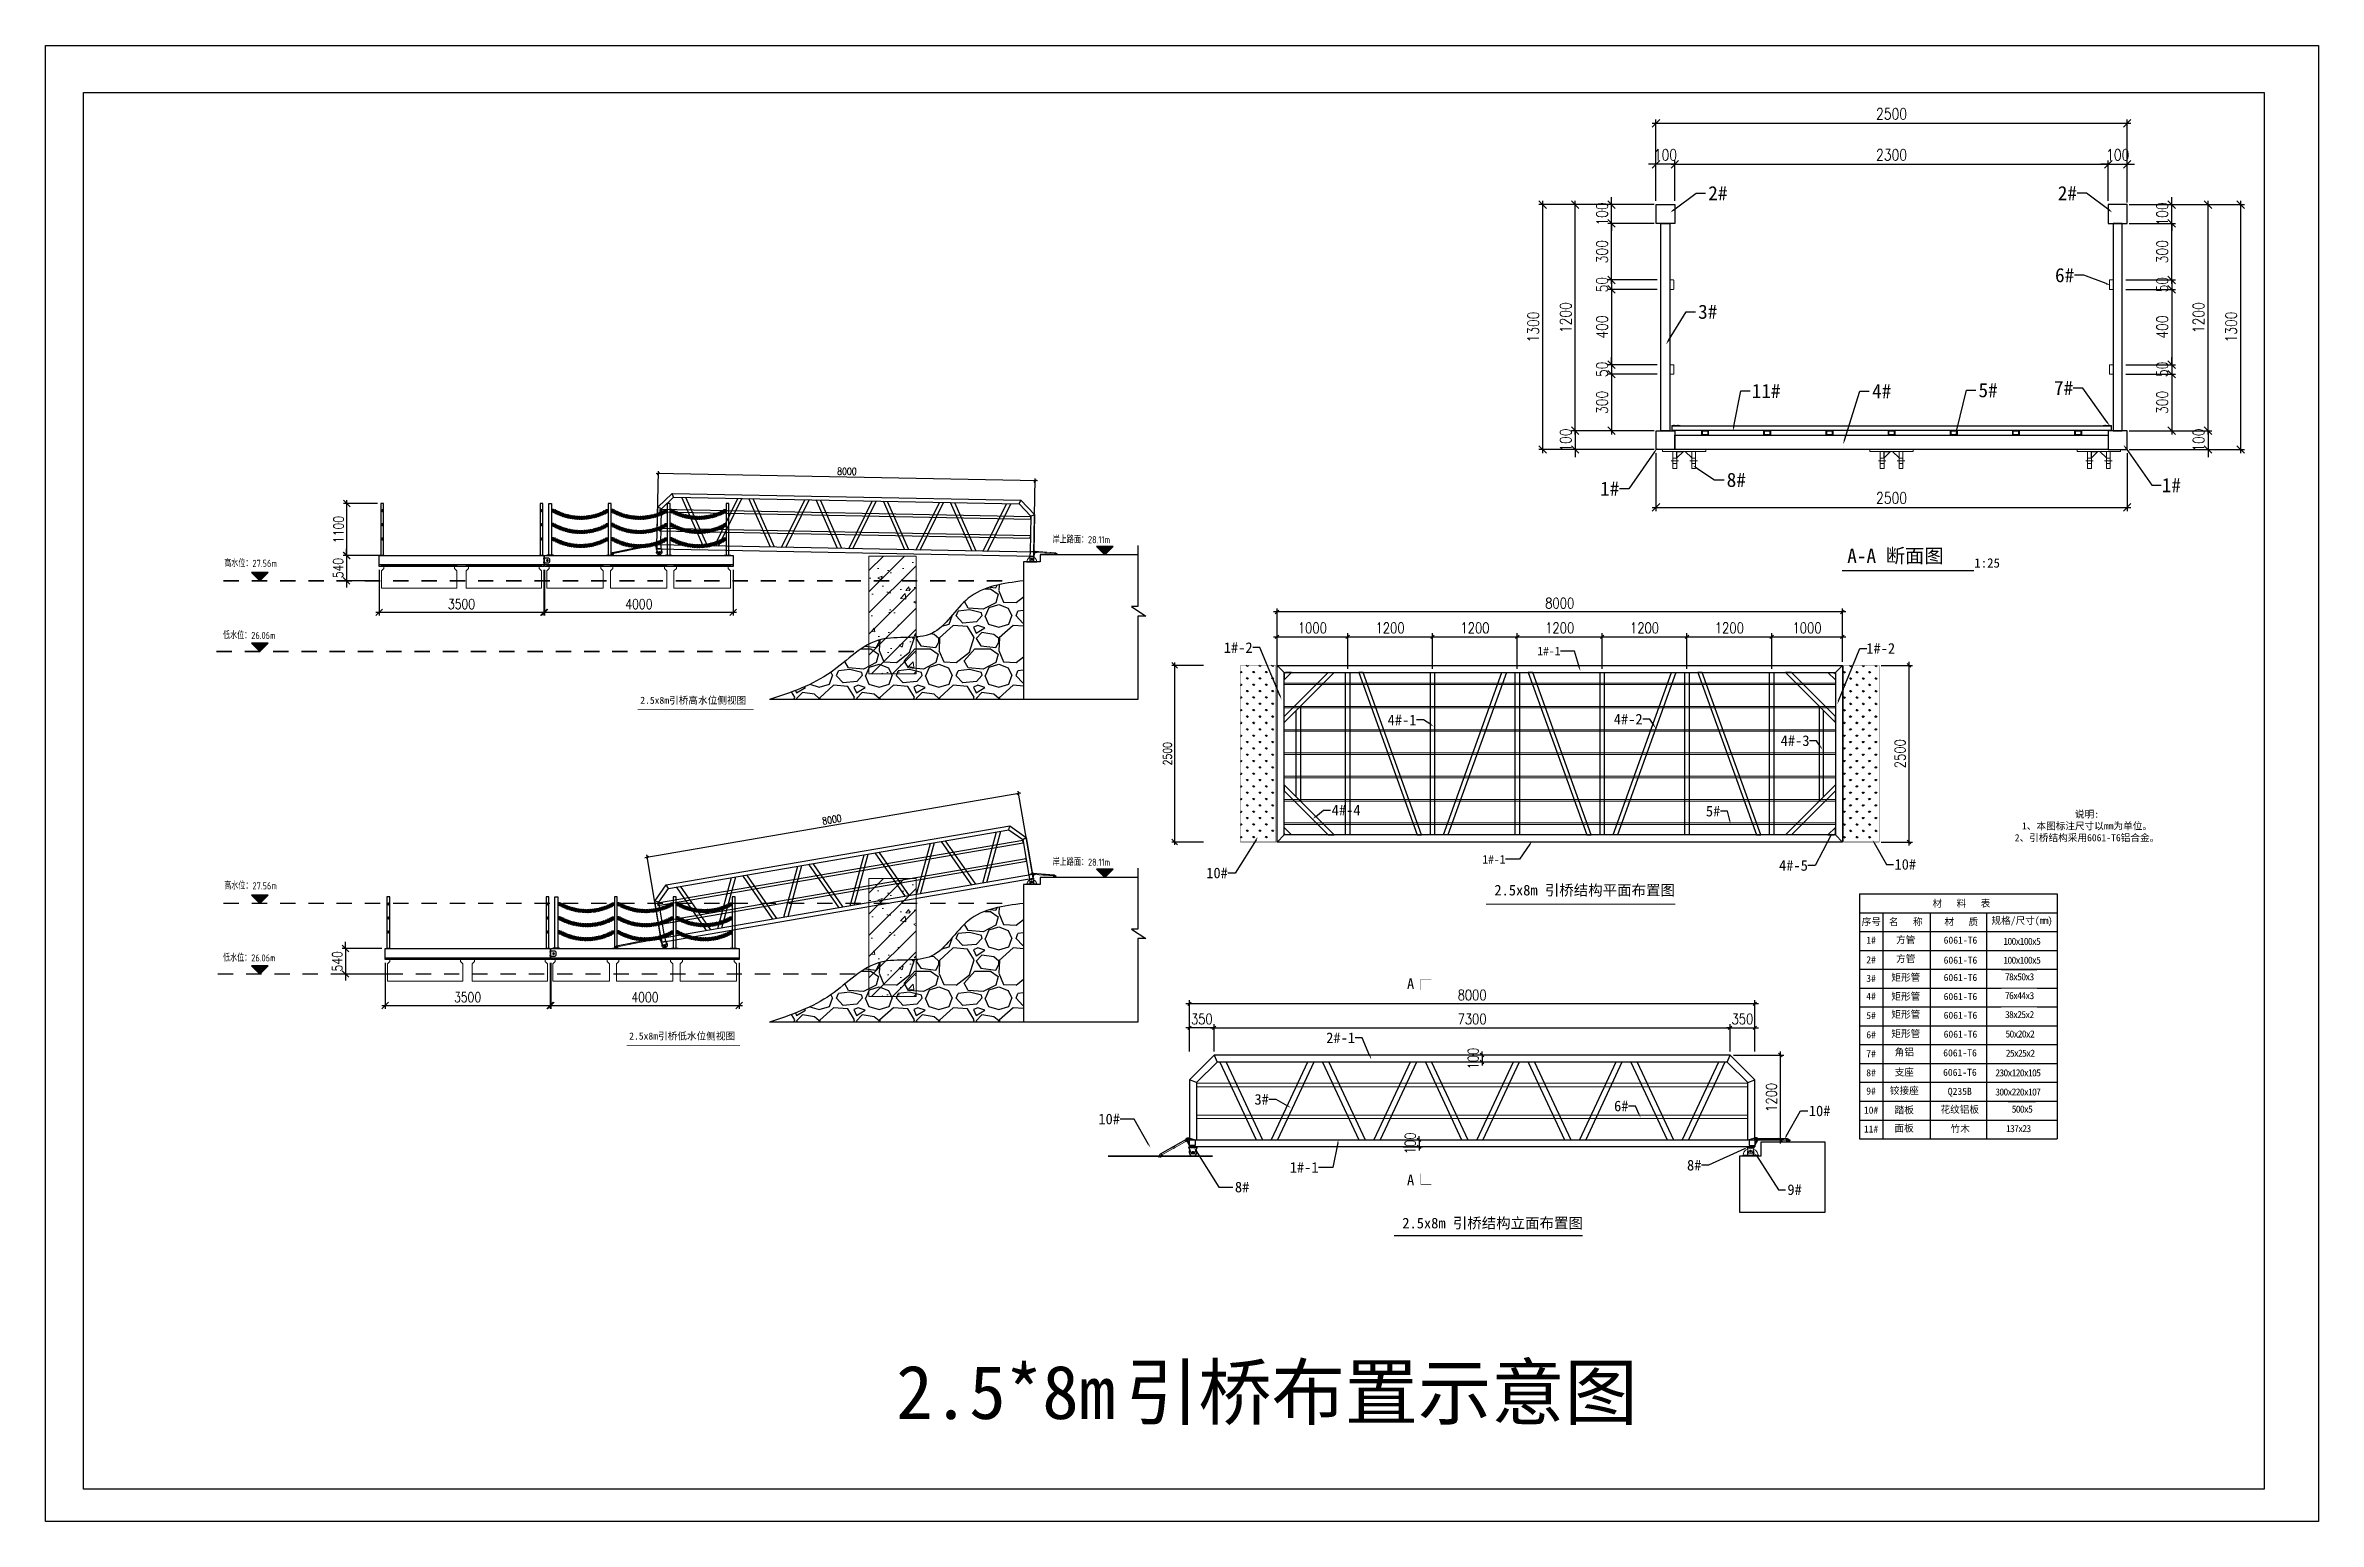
# Model space of a CAD drawing. Extents: x 8796 to 116961, y 24572 to 132726.
# Drawn here: x 64382 to 112630, y 32093 to 63433 of the extents above; entities that cross this region are included whole.
import ezdxf
from ezdxf import colors
from ezdxf.entities.mleader import LeaderData, LeaderLine
from ezdxf.enums import TextEntityAlignment as Align
from ezdxf.math import Vec2, Vec3

# ---------------------------------------------------------------- set-up
doc = ezdxf.new("R2010")
doc.units = 0
doc.header["$LTSCALE"] = 1000
doc.header["$MEASUREMENT"] = 0
for name, pattern in [('CENTER', [2, 1.25, -0.25, 0.25, -0.25]), ('CENTER2', [28.575, 19.05, -3.175, 3.175, -3.175]), ('DASHDOT', [1, 0.5, -0.25, 0, -0.25])]:
    doc.linetypes.add(name, pattern=pattern)
for name, color, linetype, lineweight in [('CAXA0', 7, 'Continuous', 70), ('加强板', 140, 'Continuous', 18), ('图框', 7, 'Continuous', 13), ('型材', 7, 'Continuous', 15), ('文本', 3, 'Continuous', 13), ('浮箱', 160, 'Continuous', 20), ('结构', 52, 'Continuous', 18), ('铝斜撑', 241, 'Continuous', 9), ('铝龙骨', 7, 'Continuous', 9)]:
    doc.layers.add(name, color=color, linetype=linetype, lineweight=lineweight)
for name, color, linetype in [('hjh350-1200', 170, 'Continuous'), ('PUB_TEXT', 7, 'Continuous'), ('打印图框', 255, 'Continuous'), ('文字', 7, 'Continuous'), ('标注', 9, 'Continuous'), ('连接端梁', 130, 'Continuous'), ('铝横梁', 220, 'Continuous'), ('铝通', 4, 'Continuous'), ('面板', 44, 'Continuous')]:
    doc.layers.add(name, color=color, linetype=linetype)
doc.styles.add('Arial', font='')
doc.styles.add('HZTXT', font='txtw.shx', dxfattribs={"width": 0.8, "bigfont": 'hztxtw.shx'})
doc.styles.get("Standard").update_dxf_attribs({"font": 'gbenor.shx', "bigfont": 'gbcbig.shx'})
doc.styles.add('宋体', font='')
doc.styles.get('Arial').set_extended_font_data('STXihei')
doc.styles.get('宋体').set_extended_font_data('SimSun')
doc.dimstyles.new('DIM-40', dxfattribs={"dimscale": 40, "dimtxt": 3, "dimasz": 2, "dimexe": 1, "dimexo": 1, "dimgap": 1, "dimtad": 1, "dimdec": 1, "dimdsep": 46, "dimtxsty": 'HZTXT', "dimblk": 'OBLIQUE', "dimcen": 0, "dimdle": 1, "dimclrd": 9, "dimclre": 9, "dimclrt": 2, "dimadec": 1, "dimazin": 0, "dimtfac": 1, "dimtdec": 1, "dimtix": 1, "dimtmove": 2, "dimatfit": 3, "dimldrblk": 'OBLIQUE', "dimfxl": 0, "dimtolj": 1, "dimtzin": 0, "dimarcsym": 0})
doc.dimstyles.new('DIM-40-SC0.5', dxfattribs={"dimscale": 40, "dimtxt": 3, "dimasz": 2, "dimexe": 1, "dimexo": 1, "dimgap": 1, "dimtad": 1, "dimdec": 1, "dimlfac": 0.5, "dimdsep": 46, "dimtxsty": 'HZTXT', "dimblk": 'OBLIQUE', "dimcen": 0, "dimdle": 1, "dimclrd": 9, "dimclre": 9, "dimclrt": 2, "dimadec": 1, "dimazin": 0, "dimtfac": 1, "dimtdec": 1, "dimtix": 1, "dimtmove": 2, "dimatfit": 3, "dimldrblk": 'OBLIQUE', "dimfxl": 0, "dimtolj": 1, "dimtzin": 0, "dimarcsym": 0})
doc.dimstyles.new('DIM-50', dxfattribs={"dimscale": 50, "dimtxt": 3, "dimasz": 1, "dimexe": 1, "dimexo": 1, "dimgap": 1, "dimtad": 1, "dimdec": 1, "dimdsep": 46, "dimtxsty": 'HZTXT', "dimblk": 'OBLIQUE', "dimblk1": 'ARCHTICK', "dimblk2": 'OBLIQUE', "dimcen": 0, "dimdle": 1, "dimclrd": 9, "dimclre": 9, "dimclrt": 2, "dimadec": 1, "dimazin": 0, "dimtfac": 1, "dimtdec": 1, "dimtix": 1, "dimtmove": 2, "dimatfit": 3, "dimldrblk": 'OBLIQUE', "dimfxl": 0, "dimtolj": 1, "dimtzin": 0, "dimarcsym": 0})
doc.dimstyles.new('DIM-70', dxfattribs={"dimscale": 70, "dimtxt": 3, "dimasz": 2, "dimexe": 1, "dimexo": 1, "dimgap": 1, "dimtad": 1, "dimdec": 1, "dimdsep": 46, "dimtxsty": 'HZTXT', "dimblk": 'OBLIQUE', "dimcen": 0, "dimdle": 1, "dimclrd": 9, "dimclre": 9, "dimclrt": 2, "dimadec": 1, "dimazin": 0, "dimtfac": 1, "dimtdec": 1, "dimtix": 1, "dimtmove": 2, "dimatfit": 3, "dimldrblk": 'OBLIQUE', "dimfxl": 0, "dimtolj": 1, "dimtzin": 0, "dimarcsym": 0})

msp = doc.modelspace()

# ---------------------------------------------------------------- texts
for s, p in [('岸上路面：28.11m', (85761.09, 52864.58)), ('高水位：27.56m', (68176.93, 52362.24)), ('低水位：26.06m', (68150.73, 50832.09)), ('岸上路面：28.11m', (85761.09, 46016.88)), ('高水位：27.56m', (68176.93, 45514.54)), ('低水位：26.06m', (68150.73, 43984.39))]:
    msp.add_text(s, height=150).set_placement(p)
at = {"layer": 'PUB_TEXT', "style": '宋体'}
for s, p in [('2.5*8m', (82439.78, 34270.64)), ('引桥布置示意图', (87300.54, 34270.64))]:
    msp.add_text(s, height=1139.241, dxfattribs=at).set_placement(p)
at = {"layer": '文字', "color": 0, "insert": (107715.71, 46853.27, 0), "char_height": 150, "attachment_point": 5, "style": 'Arial'}
msp.add_mtext_dynamic_manual_height_columns('{\\fSimSun|b0|i0|c134|p2;说明}:\\P1{\\fSimSun|b0|i0|c134|p2;、本图标注尺寸以}mm{\\fSimSun|b0|i0|c134|p2;为单位。\\P}2{\\fSimSun|b0|i0|c134|p2;、引桥结构采用}6061-T6{\\fSimSun|b0|i0|c134|p2;铝合金。}', width=3843.0578, gutter_width=12.5, heights=[0], dxfattribs=at)
at = {"layer": '文字', "color": 0, "char_height": 150, "attachment_point": 5, "style": 'Arial'}
for s, insert in [('序号', (103137.4, 44818.46, 0)), ('名   称', (103868.3, 44818.46, 0)), ('材   料   表', (105048.62, 45210.64, 0)), ('材   质', (105047.04, 44818.46, 0)), ('规格/尺寸({\\T0.85;mm})', (106336.27, 44833.86, 0)), ('1#', (103132.59, 44436.02, 0)), ('方管', (103868.89, 44436.02, 0)), ('6061-T6', (105029.36, 44436.02, 0)), ('2#', (103132.59, 44020.95, 0)), ('方管', (103868.89, 44036.02, 0)), ('6061-T6', (105029.36, 44011.78, 0)), ('3#', (103132.59, 43624.93, 0)), ('矩形管', (103868.89, 43636.02, 0)), ('6061-T6', (105029.36, 43643.38, 0)), ('4#', (103132.59, 43246.17, 0)), ('矩形管', (103868.89, 43233.99, 0)), ('矩形管', (103868.89, 42852.13, 0)), ('6061-T6', (105029.36, 43239.73, 0)), ('5#', (103132.59, 42836.22, 0)), ('6#', (103132.59, 42427.17, 0)), ('矩形管', (103868.89, 42443.09, 0)), ('6061-T6', (105029.36, 42841.39, 0)), ('6061-T6', (105029.36, 42439.98, 0)), ('7#', (103132.59, 42027.64, 0)), ('角铝', (103838.47, 42051.28, 0)), ('6061-T6', (105020.58, 42042.34, 0)), ('8#', (103132.59, 41619.75, 0)), ('支座', (103836.88, 41625.71, 0)), ('6061-T6', (105017.44, 41629.28, 0)), ('9#', (103132.59, 41233.28, 0)), ('铰接座', (103836.88, 41236.67, 0)), ('Q235B', (105015.63, 41208.66, 0)), ('10#', (103132.59, 40827.75, 0)), ('踏板', (103836.88, 40822.9, 0)), ('面板', (103833.9, 40436.32, 0)), ('{\\fSimSun|b0|i0|c134|p2;花纹铝板}', (105015.43, 40835.08, 0)), ('竹木', (105024.11, 40426.66, 0)), ('11#', (103132.59, 40427.75, 0))]:
    msp.add_mtext(s, dxfattribs=dict(at, insert=insert))
at = {"layer": '文字', "color": 0, "insert": (106277.77, 43658.86, 0), "char_height": 150, "attachment_point": 5, "style": 'Arial', "bg_fill": 2}
msp.add_mtext('{\\T0.85;78x50x3}', dxfattribs=at)
at = {"layer": '文本', "style": '宋体'}
for s, p in [('2.5x8m引桥高水位侧视图', (77007.2, 49530.23)), ('2.5x8m引桥低水位侧视图', (76772.48, 42400.68))]:
    msp.add_text(s, height=150, dxfattribs=at).set_placement(p, align=Align.MIDDLE_LEFT)

# ---------------------------------------------------------------- blocks, each defined once
blk = doc.blocks.new('GW-R')
at = {"color": 3, "linetype": 'CENTER2'}
for p, q in [((8398, 1960), (8368, 1960)), ((8383, 1945), (8383, 1975))]:
    blk.add_line(p, q, dxfattribs=at)
at = {"color": 1, "linetype": 'CENTER', "ltscale": 0.52}
for p, q in [((8369, 1960), (8397, 1960)), ((8383, 1974), (8383, 1946))]:
    blk.add_line(p, q, dxfattribs=at)
blk.add_lwpolyline([(8443, 2035), (8323, 2035), (8323, 2025), (8443, 2025)], close=True)
at = {"color": 0}
for points in [[(8360, 1942), (8323, 2025)], [(8406, 1942), (8443, 2025)]]:
    blk.add_lwpolyline(points, dxfattribs=at)
blk.add_lwpolyline([(8406, 1942, -0.317501), (8397, 1935), (8370, 1935, -0.317501), (8360, 1942)], format="xyb")
blk.add_circle((8383, 1960), 9)
blk.add_circle((8383, 1960), 9)
blk.add_arc((8383, 1960), 55, 144.9944, 35.0056)
blk = doc.blocks.new('A$C1CD0366B')
at = {"color": 1, "linetype": 'CENTER', "ltscale": 0.52}
for p, q in [((46, 50), (74, 50)), ((60, 36), (60, 64))]:
    blk.add_line(p, q, dxfattribs=at)
blk.add_lwpolyline([(0, 100), (0, 0), (10, 0), (10, 100)], close=True)
blk.add_lwpolyline([(10, 100), (87, 74, -0.315452), (90, 69), (90, 31, -0.315452), (87, 26), (10, 0)], format="xyb")
blk.add_circle((60, 50), 11)
blk = doc.blocks.new('*U198')
at = {"layer": '铝横梁'}
for points in [[(-163, -510), (-638, 510)], [(-75, -510), (-550, 510)], [(75, -510), (550, 510)], [(163, -510), (638, 510)]]:
    blk.add_lwpolyline(points, dxfattribs=at)
blk = doc.blocks.new('*U199')
at = {"color": 0, "linetype": 'ByBlock', "lineweight": -2, "transparency": 16777216}
for p in [(0, 0), (1427, 0), (2854, 0), (4281, 0), (5708, 0)]:
    blk.add_blockref('*U198', p, dxfattribs=at)
blk = doc.blocks.new('GW')
at = {"color": 3}
for points in [[(1209734, 2417378), (1209734, 2418178), (1209434, 2418478), (1202034, 2418478), (1201734, 2418178), (1201734, 2417378)], [(1201814, 2418145), (1201734, 2418178)], [(1209654, 2417378), (1209654, 2418145), (1209401, 2418398), (1202067, 2418398), (1201814, 2418145), (1201814, 2417378)], [(1202067, 2418398), (1202034, 2418478)], [(1209401, 2418398), (1209434, 2418478)], [(1209654, 2418145), (1209734, 2418178)]]:
    blk.add_lwpolyline(points, dxfattribs=at)
for points in [[(1201814, 2418128), (1209686, 2418128), (1209686, 2418078), (1201814, 2418078)], [(1201814, 2417728), (1209686, 2417728), (1209686, 2417678), (1201814, 2417678)]]:
    blk.add_lwpolyline(points, close=True)
blk.add_lwpolyline([(1201734, 2417378), (1209734, 2417378), (1209734, 2417298), (1201734, 2417298)], close=True, dxfattribs=at)
at = {"layer": '铝通'}
for points in [[(1201722, 2417404), (1201814, 2417378), (1201814, 2417298), (1201734, 2417298), (1201702, 2417379)], [(1209747, 2417404), (1209654, 2417378), (1209654, 2417298), (1209734, 2417298), (1209767, 2417379)]]:
    blk.add_lwpolyline(points, dxfattribs=at)
for points in [[(1201734, 2417378), (1201734, 2417322), (1201724, 2417322), (1201714, 2417378)], [(1209734, 2417378), (1209734, 2417322), (1209744, 2417322), (1209754, 2417378)]]:
    blk.add_lwpolyline(points, close=True, dxfattribs=at)
for centre in [(1201716, 2417388), (1209753, 2417388)]:
    blk.add_circle(centre, 7, dxfattribs=at)
for centre, start, end in [((1201716, 2417388), 69.0024, 213.7395), ((1209753, 2417388), 326.2605, 110.9976)]:
    blk.add_arc(centre, 17, start, end, dxfattribs=at)
for name, p in [('*U199', (1202882, 2417888)), ('GW-R', (1201301, 2415263))]:
    blk.add_blockref(name, p)
at = {"layer": '图框', "rotation": 270.000000000001}
blk.add_blockref('A$C1CD0366B', (1201724, 2417298), dxfattribs=at)
blk = doc.blocks.new('*U249')
at = {"layer": '浮箱'}
blk.add_lwpolyline([(-800, -250), (800, -250), (800, 120), (750, 170), (750, 220), (800, 220), (800, 250), (-800, 250), (-800, 220), (-750, 220), (-750, 170), (-800, 120)], close=True, dxfattribs=at)
blk.add_lwpolyline([(-750, 220), (750, 220)], dxfattribs=at)
blk = doc.blocks.new('*U250')
at = {"color": 0, "linetype": 'ByBlock', "lineweight": -2, "transparency": 16777216}
for p in [(0, 0), (1800, 0)]:
    blk.add_blockref('*U249', p, dxfattribs=at)
blk = doc.blocks.new('*U239')
at = {"layer": '浮箱'}
blk.add_lwpolyline([(-600, -250), (600, -250), (600, 120), (550, 170), (550, 220), (600, 220), (600, 250), (-600, 250), (-600, 220), (-550, 220), (-550, 170), (-600, 120)], close=True, dxfattribs=at)
blk.add_lwpolyline([(-550, 220), (550, 220)], dxfattribs=at)
blk = doc.blocks.new('*U240')
at = {"color": 0, "linetype": 'ByBlock', "lineweight": -2, "transparency": 16777216}
for p in [(0, 0), (1350, 0), (2700, 0)]:
    blk.add_blockref('*U239', p, dxfattribs=at)
blk = doc.blocks.new('*U253')
at = {"color": 5, "const_width": 30}
blk.add_lwpolyline([(166, 0), (-166, 0)], dxfattribs=at)
blk = doc.blocks.new('*U254')
at = {"color": 0, "linetype": 'ByBlock', "lineweight": -2, "transparency": 16777216}
for p in [(0, 0), (600, 0), (1200, 0), (1800, 0), (2400, 0), (3000, 0), (3600, 0), (4200, 0), (4800, 0), (5400, 0), (6000, 0), (6600, 0), (7200, 0), (7800, 0), (8400, 0), (9000, 0), (9600, 0), (10200, 0), (10800, 0), (11400, 0), (12000, 0), (12600, 0), (13200, 0)]:
    blk.add_blockref('*U253', p, dxfattribs=at)
blk = doc.blocks.new('*U251')
at = {"color": 5, "const_width": 30}
blk.add_lwpolyline([(166, 0), (-166, 0)], dxfattribs=at)
blk = doc.blocks.new('*U252')
at = {"color": 0, "linetype": 'ByBlock', "lineweight": -2, "transparency": 16777216}
for p in [(0, 0), (600, 0), (1200, 0), (1800, 0), (2400, 0), (3000, 0), (3600, 0), (4200, 0), (4800, 0), (5400, 0), (6000, 0), (6600, 0), (7200, 0), (7800, 0), (8400, 0), (9000, 0), (9600, 0), (10200, 0), (10800, 0), (11400, 0), (12000, 0), (12600, 0), (13200, 0), (13800, 0), (14400, 0), (15000, 0), (15600, 0), (16200, 0)]:
    blk.add_blockref('*U251', p, dxfattribs=at)
blk = doc.blocks.new('JAGZZ')
at = {"color": 1, "linetype": 'CENTER2'}
for p, q in [((524725, 12996), (524689, 12996)), ((524707, 12979), (524707, 13014))]:
    blk.add_line(p, q, dxfattribs=at)
at = {"layer": '结构', "color": 4}
for p, q in [((524597, 12929), (524597, 12941)), ((524817, 12941), (524597, 12941)), ((524817, 12929), (524597, 12929)), ((524817, 12929), (524817, 12941))]:
    blk.add_line(p, q, dxfattribs=at)
for points in [[(524670, 12941), (524670, 13001), (524662, 13001), (524662, 12941)], [(524744, 12941), (524744, 13001), (524752, 13001), (524752, 12941)]]:
    blk.add_lwpolyline(points, close=True, dxfattribs=at)
at = {"layer": '结构'}
blk.add_circle((524707, 12996), 13, dxfattribs=at)
at = {"layer": '结构', "color": 4}
blk.add_arc((524707, 12931), 106, 5.7248, 174.2752, dxfattribs=at)
blk = doc.blocks.new('*U245')
at = {"color": 5, "const_width": 30}
blk.add_lwpolyline([(166, 0), (-166, 0)], dxfattribs=at)
blk = doc.blocks.new('*U246')
at = {"color": 0, "linetype": 'ByBlock', "lineweight": -2, "transparency": 16777216}
for p in [(0, 0), (600, 0), (1200, 0), (1800, 0), (2400, 0), (3000, 0), (3600, 0), (4200, 0), (4800, 0), (5400, 0), (6000, 0), (6600, 0), (7200, 0), (7800, 0), (8400, 0), (9000, 0), (9600, 0), (10200, 0), (10800, 0), (11400, 0), (12000, 0), (12600, 0), (13200, 0)]:
    blk.add_blockref('*U245', p, dxfattribs=at)
blk = doc.blocks.new('*U247')
at = {"color": 5, "const_width": 30}
blk.add_lwpolyline([(166, 0), (-166, 0)], dxfattribs=at)
blk = doc.blocks.new('*U248')
at = {"color": 0, "linetype": 'ByBlock', "lineweight": -2, "transparency": 16777216}
for p in [(0, 0), (600, 0), (1200, 0), (1800, 0), (2400, 0), (3000, 0), (3600, 0), (4200, 0), (4800, 0), (5400, 0), (6000, 0), (6600, 0), (7200, 0), (7800, 0), (8400, 0), (9000, 0), (9600, 0), (10200, 0), (10800, 0), (11400, 0), (12000, 0), (12600, 0), (13200, 0), (13800, 0), (14400, 0), (15000, 0), (15600, 0), (16200, 0)]:
    blk.add_blockref('*U247', p, dxfattribs=at)
blk = doc.blocks.new('_Oblique')
at = {"color": 0, "linetype": 'ByBlock', "lineweight": -2}
blk.add_line((-0.5, -0.5), (0.5, 0.5), dxfattribs=at)
blk = doc.blocks.new('*D373')
at = {"color": 9, "lineweight": -2, "transparency": 16777216}
for p, q in [((85440, 54186), (77342, 54345)), ((77362, 52799), (77393, 54394)), ((85360, 52642), (85391, 54237))]:
    blk.add_line(p, q, dxfattribs=at)
at = {"layer": 'Defpoints', "color": 0, "transparency": 16777216}
for p in [(77392, 54344), (77361, 52749), (85359, 52592)]:
    blk.add_point(p, dxfattribs=at)
at = {"color": 9, "lineweight": -2, "transparency": 16777216, "xscale": 50, "yscale": 50, "zscale": 50}
for p, rotation in [((77392, 54344), 178.8760796570561), ((85390, 54187), 358.8760796570561)]:
    blk.add_blockref('_Oblique', p, dxfattribs=dict(at, rotation=rotation))
at = {"color": 2, "transparency": 16777216, "insert": (81394, 54391), "char_height": 150, "attachment_point": 5, "rotation": 358.8761, "style": 'HZTXT'}
blk.add_mtext('\\A1;8000', dxfattribs=at)
blk = doc.blocks.new('_ArchTick')
at = {"color": 0, "linetype": 'ByBlock', "const_width": 0.4}
blk.add_lwpolyline([(-0.5, -0.5), (0.5, 0.5)], dxfattribs=at)
blk = doc.blocks.new('*D374')
at = {"color": 9, "lineweight": -2, "transparency": 16777216}
for p, q in [((85087, 47560), (77104, 46188)), ((85339, 45801), (85030, 47600)), ((77454, 44446), (77145, 46246))]:
    blk.add_line(p, q, dxfattribs=at)
at = {"layer": 'Defpoints', "color": 0, "transparency": 16777216}
for p in [(77154, 46197), (85347, 45751), (77463, 44397)]:
    blk.add_point(p, dxfattribs=at)
at = {"color": 9, "lineweight": -2, "transparency": 16777216, "xscale": 50, "yscale": 50, "zscale": 50}
for p, rotation in [((85038, 47551), 9.746884689865425), ((77154, 46197), 189.7468846898654)]:
    blk.add_blockref('_Oblique', p, dxfattribs=dict(at, rotation=rotation))
at = {"color": 2, "transparency": 16777216, "insert": (81075, 46997), "char_height": 150, "attachment_point": 5, "rotation": 9.7469, "style": 'HZTXT'}
blk.add_mtext('\\A1;8000', dxfattribs=at)
blk = doc.blocks.new('ZZ-2')
blk.add_lwpolyline([(125607, 24331), (125517, 24331), (125497, 24311), (125497, 24236), (125517, 24216), (125607, 24216)])
blk.add_lwpolyline([(125617, 24211), (125607, 24211), (125607, 24336), (125617, 24336)], close=True)
blk.add_circle((125542, 24274), 18)
at = {"layer": 'Defpoints', "color": 1, "linetype": 'CENTER', "ltscale": 5}
for points in [[(125519, 24274), (125565, 24274)], [(125542, 24297), (125542, 24251)]]:
    blk.add_lwpolyline(points, dxfattribs=at)
at = {"layer": 'Defpoints', "color": 1, "linetype": 'CENTER', "ltscale": 2}
for points in [[(125602, 24311), (125612, 24311), (125622, 24311)], [(125602, 24236), (125612, 24236), (125622, 24236)]]:
    blk.add_lwpolyline(points, dxfattribs=at)
for points in [[(125617, 24302), (125617, 24320), (125607, 24320), (125607, 24302)], [(125617, 24227), (125617, 24245), (125607, 24245), (125607, 24227)]]:
    blk.add_lwpolyline(points, close=True, dxfattribs=at)
blk = doc.blocks.new('A$C32F71815')
at = {"layer": '铝斜撑', "linetype": 'Continuous'}
for p, q in [((3, 20), (0, 20)), ((0, 20), (0, 0)), ((40, 0), (0, 0)), ((3, 20), (3, 3)), ((40, 3), (3, 3)), ((40, 0), (40, 3))]:
    blk.add_line(p, q, dxfattribs=at)
blk = doc.blocks.new('A$C42B83C84')
at = {"layer": '图框', "lineweight": 0}
h = blk.add_hatch(dxfattribs=at)
h.set_pattern_fill('ANSI31', color=256, scale=0.5, style=0)
h.set_pattern_definition([(45, (82514.4754, -36464.1272), (-1.122532015, 1.122532015), [])])
edge = h.paths.add_edge_path(flags=17)
edge.add_arc((15, 30), 6.5, 0, 360)
edge = h.paths.add_edge_path()
edge.add_arc((15, 30), 10, 0, 360)
for p, q in [((0, 25), (0, 45)), ((0, 45), (458, 45)), ((5, 25), (0, 25)), ((5, 40), (5, 25)), ((457, 40), (5, 40)), ((457, 40), (497, 15)), ((458, 45), (500, 19)), ((462, 7), (462, 23)), ((467, 7), (467, 23)), ((497, 15), (500, 19))]:
    blk.add_line(p, q, dxfattribs=at)
for points in [[(29, 20), (29, 40), (444, 40), (444, 20)], [(59, 40), (59, 20), (29, 20), (29, 40)], [(259, 40), (259, 20), (229, 20), (229, 40)]]:
    blk.add_lwpolyline(points, close=True, dxfattribs=at)
blk.add_lwpolyline([(444, 20), (444, 10, 0.414214), (454, 0), (474, 0, 0.414214), (484, 10), (484, 20)], format="xyb", dxfattribs=at)
blk.add_lwpolyline([(458, 0), (458, 7), (470, 7), (470, 0)], dxfattribs=at)
for radius in [10, 6.5]:
    blk.add_circle((15, 30), radius, dxfattribs=at)
blk.add_blockref('A$C32F71815', (444, 20), dxfattribs=at)
blk = doc.blocks.new('tb')
at = {"lineweight": 0}
h = blk.add_hatch(dxfattribs=at)
h.set_pattern_fill('ANSI31', color=256, scale=0.125, style=0)
h.set_pattern_definition([(45, (-488846.90197, 126237.06756), (-0.2806330038, 0.28063300377), [])])
edge = h.paths.add_edge_path(flags=17)
edge.add_arc((0, 0), 6.5, 0, 360)
edge = h.paths.add_edge_path()
edge.add_arc((0, 0), 10, 0, 360)
for p, q in [((-15, -5), (-15, 15)), ((-15, 15), (943, 15)), ((-10, 10), (-10, -5)), ((942, 10), (-10, 10)), ((942, 10), (982, -16)), ((943, 15), (985, -12)), ((-10, -5), (-15, -5)), ((927, -10), (927, -20)), ((937, -30), (957, -30)), ((941, -23), (953, -23)), ((941, -30), (941, -23)), ((945, -23), (945, -7)), ((950, -23), (950, -7)), ((953, -30), (953, -23)), ((967, -10), (967, -20)), ((982, -16), (985, -12))]:
    blk.add_line(p, q, dxfattribs=at)
for points in [[(14, -10), (14, 10), (927, 10), (927, -10)], [(44, 10), (44, -10), (14, -10), (14, 10)], [(356, 10), (356, -10), (326, -10), (326, 10)], [(668, 10), (668, -10), (638, -10), (638, 10)]]:
    blk.add_lwpolyline(points, close=True, dxfattribs=at)
for radius in [10, 6.5]:
    blk.add_circle((0, 0), radius, dxfattribs=at)
for centre, start, end in [((937, -20), 180, 270), ((957, -20), 270, 0)]:
    blk.add_arc(centre, 10, start, end, dxfattribs=at)
blk.add_blockref('A$C32F71815', (927, -10), dxfattribs=at)
blk = doc.blocks.new('*U241')
at = {"layer": '浮箱'}
blk.add_lwpolyline([(-800, -250), (800, -250), (800, 120), (750, 170), (750, 220), (800, 220), (800, 250), (-800, 250), (-800, 220), (-750, 220), (-750, 170), (-800, 120)], close=True, dxfattribs=at)
blk.add_lwpolyline([(-750, 220), (750, 220)], dxfattribs=at)
blk = doc.blocks.new('*U242')
at = {"color": 0, "linetype": 'ByBlock', "lineweight": -2, "transparency": 16777216}
for p in [(0, 0), (1800, 0)]:
    blk.add_blockref('*U241', p, dxfattribs=at)
blk = doc.blocks.new('*U243')
at = {"layer": '浮箱'}
blk.add_lwpolyline([(-600, -250), (600, -250), (600, 120), (550, 170), (550, 220), (600, 220), (600, 250), (-600, 250), (-600, 220), (-550, 220), (-550, 170), (-600, 120)], close=True, dxfattribs=at)
blk.add_lwpolyline([(-550, 220), (550, 220)], dxfattribs=at)
blk = doc.blocks.new('*U244')
at = {"color": 0, "linetype": 'ByBlock', "lineweight": -2, "transparency": 16777216}
for p in [(0, 0), (1350, 0), (2700, 0)]:
    blk.add_blockref('*U243', p, dxfattribs=at)
blk = doc.blocks.new('*D362')
at = {"color": 9, "lineweight": -2, "transparency": 16777216}
for p, q in [((70751, 44258), (70751, 44398)), ((71522, 44258), (70681, 44258)), ((70751, 44258), (70751, 43718)), ((71901, 43718), (70681, 43718)), ((70751, 43718), (70751, 43578))]:
    blk.add_line(p, q, dxfattribs=at)
at = {"layer": 'Defpoints', "color": 0, "transparency": 16777216}
for p in [(71592, 44258), (70751, 43718), (71971, 43718)]:
    blk.add_point(p, dxfattribs=at)
at = {"color": 9, "lineweight": -2, "transparency": 16777216, "xscale": 140, "yscale": 140, "zscale": 140}
for p, rotation in [((70751, 44258), 270), ((70751, 43718), 90)]:
    blk.add_blockref('_Oblique', p, dxfattribs=dict(at, rotation=rotation))
at = {"color": 2, "transparency": 16777216, "insert": (70576, 43988), "char_height": 210, "attachment_point": 5, "rotation": 90, "style": 'HZTXT'}
blk.add_mtext('\\A1;540', dxfattribs=at)
blk = doc.blocks.new('*D269')
at = {"color": 9, "lineweight": -2, "transparency": 16777216}
for p, q in [((71522, 52606), (70700, 52606)), ((70770, 52606), (70770, 52746)), ((70770, 52606), (70770, 52066)), ((71244, 52066), (70700, 52066)), ((70770, 52066), (70770, 51926))]:
    blk.add_line(p, q, dxfattribs=at)
at = {"layer": 'Defpoints', "color": 0, "transparency": 16777216}
for p in [(71592, 52606), (70770, 52066), (71314, 52066)]:
    blk.add_point(p, dxfattribs=at)
at = {"color": 9, "lineweight": -2, "transparency": 16777216, "xscale": 140, "yscale": 140, "zscale": 140}
for p, rotation in [((70770, 52606), 270), ((70770, 52066), 90)]:
    blk.add_blockref('_Oblique', p, dxfattribs=dict(at, rotation=rotation))
at = {"color": 2, "transparency": 16777216, "insert": (70595, 52336), "char_height": 210, "attachment_point": 5, "rotation": 90, "style": 'HZTXT'}
blk.add_mtext('\\A1;540', dxfattribs=at)
blk = doc.blocks.new('*D270')
at = {"color": 9, "lineweight": -2, "transparency": 16777216}
for p, q in [((71463, 52301), (71463, 51328)), ((74963, 52301), (74963, 51328)), ((71393, 51398), (75033, 51398))]:
    blk.add_line(p, q, dxfattribs=at)
at = {"layer": 'Defpoints', "color": 0, "transparency": 16777216}
for p in [(71463, 52371), (74963, 52371), (74963, 51398)]:
    blk.add_point(p, dxfattribs=at)
at = {"color": 9, "lineweight": -2, "transparency": 16777216, "xscale": 140, "yscale": 140, "zscale": 140, "rotation": 180}
blk.add_blockref('_Oblique', (71463, 51398), dxfattribs=at)
at = {"color": 9, "lineweight": -2, "transparency": 16777216, "xscale": 140, "yscale": 140, "zscale": 140}
blk.add_blockref('_Oblique', (74963, 51398), dxfattribs=at)
at = {"color": 2, "transparency": 16777216, "insert": (73213, 51573), "char_height": 210, "attachment_point": 5, "style": 'HZTXT'}
blk.add_mtext('\\A1;3500', dxfattribs=at)
blk = doc.blocks.new('*D271')
at = {"color": 9, "lineweight": -2, "transparency": 16777216}
for p, q in [((74978, 52301), (74978, 51328)), ((78978, 52301), (78978, 51328)), ((74908, 51398), (79048, 51398))]:
    blk.add_line(p, q, dxfattribs=at)
at = {"layer": 'Defpoints', "color": 0, "transparency": 16777216}
for p in [(74978, 52371), (78978, 52371), (78978, 51398)]:
    blk.add_point(p, dxfattribs=at)
at = {"color": 9, "lineweight": -2, "transparency": 16777216, "xscale": 140, "yscale": 140, "zscale": 140, "rotation": 180}
blk.add_blockref('_Oblique', (74978, 51398), dxfattribs=at)
at = {"color": 9, "lineweight": -2, "transparency": 16777216, "xscale": 140, "yscale": 140, "zscale": 140}
blk.add_blockref('_Oblique', (78978, 51398), dxfattribs=at)
at = {"color": 2, "transparency": 16777216, "insert": (76978, 51573), "char_height": 210, "attachment_point": 5, "style": 'HZTXT'}
blk.add_mtext('\\A1;4000', dxfattribs=at)
blk = doc.blocks.new('*D272')
at = {"color": 9, "lineweight": -2, "transparency": 16777216}
for p, q in [((71592, 43953), (71592, 42981)), ((75092, 43953), (75092, 42981)), ((71522, 43051), (75162, 43051))]:
    blk.add_line(p, q, dxfattribs=at)
at = {"layer": 'Defpoints', "color": 0, "transparency": 16777216}
for p in [(71592, 44023), (75092, 44023), (75092, 43051)]:
    blk.add_point(p, dxfattribs=at)
at = {"color": 9, "lineweight": -2, "transparency": 16777216, "xscale": 140, "yscale": 140, "zscale": 140, "rotation": 180}
blk.add_blockref('_Oblique', (71592, 43051), dxfattribs=at)
at = {"color": 9, "lineweight": -2, "transparency": 16777216, "xscale": 140, "yscale": 140, "zscale": 140}
blk.add_blockref('_Oblique', (75092, 43051), dxfattribs=at)
at = {"color": 2, "transparency": 16777216, "insert": (73342, 43226), "char_height": 210, "attachment_point": 5, "style": 'HZTXT'}
blk.add_mtext('\\A1;3500', dxfattribs=at)
blk = doc.blocks.new('*D273')
at = {"color": 9, "lineweight": -2, "transparency": 16777216}
for p, q in [((75107, 43953), (75107, 42981)), ((79107, 43953), (79107, 42981)), ((75037, 43051), (79177, 43051))]:
    blk.add_line(p, q, dxfattribs=at)
at = {"layer": 'Defpoints', "color": 0, "transparency": 16777216}
for p in [(75107, 44023), (79107, 44023), (79107, 43051)]:
    blk.add_point(p, dxfattribs=at)
at = {"color": 9, "lineweight": -2, "transparency": 16777216, "xscale": 140, "yscale": 140, "zscale": 140, "rotation": 180}
blk.add_blockref('_Oblique', (75107, 43051), dxfattribs=at)
at = {"color": 9, "lineweight": -2, "transparency": 16777216, "xscale": 140, "yscale": 140, "zscale": 140}
blk.add_blockref('_Oblique', (79107, 43051), dxfattribs=at)
at = {"color": 2, "transparency": 16777216, "insert": (77107, 43226), "char_height": 210, "attachment_point": 5, "style": 'HZTXT'}
blk.add_mtext('\\A1;4000', dxfattribs=at)
blk = doc.blocks.new('*U63')
blk.add_lwpolyline([(-25, 25), (-25, -25), (15, -25), (25, -15), (25, 15), (15, 25), (-25, 25)])
blk.add_circle((0, 0), 10)
blk = doc.blocks.new('*U64')
at = {"color": 0, "linetype": 'ByBlock', "lineweight": -2, "transparency": 16777216}
for p in [(0, 600), (0, 300), (0, 0)]:
    blk.add_blockref('*U63', p, dxfattribs=at)
blk = doc.blocks.new('*U61')
blk.add_lwpolyline([(-25, 25), (-25, -25), (15, -25), (25, -15), (25, 15), (15, 25), (-25, 25)])
blk.add_circle((0, 0), 10)
blk = doc.blocks.new('*U62')
at = {"color": 0, "linetype": 'ByBlock', "lineweight": -2, "transparency": 16777216}
for p in [(0, 600), (0, 300), (0, 0)]:
    blk.add_blockref('*U61', p, dxfattribs=at)
blk = doc.blocks.new('LG-LZ')
at = {"color": 7}
for points in [[(1136941, 2514484), (1137081, 2514484), (1137081, 2514478), (1136941, 2514478), (1136941, 2514484)], [(1136955, 2514484), (1136955, 2514478)], [(1136962, 2514489), (1136962, 2514473)], [(1136969, 2514484), (1136969, 2514478)], [(1137053, 2514484), (1137053, 2514478)], [(1137060, 2514489), (1137060, 2514473)], [(1137067, 2514484), (1137067, 2514478)]]:
    blk.add_lwpolyline(points, dxfattribs=at)
at = {"layer": 'hjh350-1200', "color": 6}
blk.add_lwpolyline([(1137041, 2515578), (1136981, 2515578), (1136981, 2514484), (1137041, 2514484)], close=True, dxfattribs=at)
at = {"xscale": -1}
blk.add_blockref('*U62', (1136956, 2514828), dxfattribs=at)
blk.add_blockref('*U64', (1137066, 2514828))
blk = doc.blocks.new('*U223')
at = {"layer": 'CAXA0'}
for p, q in [((23, 14), (36, 14)), ((36, 6), (23, 6)), ((72, 16), (86, 17)), ((86, 9), (73, 8)), ((37, -5), (23, -5)), ((37, -13), (23, -13)), ((87, -2), (73, -3)), ((87, -10), (74, -11))]:
    blk.add_line(p, q, dxfattribs=at)
blk.add_lwpolyline([(72, 6), (40, 5, 1), (40, -3), (72, -2, 1), (72, 6)], format="xyb", dxfattribs=at)
for centre, radius, start, end in [((23, 1), 13.3, 90.9188, 163.4612), ((23, 1), 5.33, 90.9188, 132.3284), ((36, 1), 13.3, 19.6243, 90.9188), ((36, 1), 13.3, 19.6243, 90.9188), ((36, 1), 5.33, 49.5092, 90.9188), ((36, 1), 5.33, 49.5092, 90.9188), ((73, 3), 13.3, 93.1606, 165.703), ((73, 3), 5.33, 93.1606, 134.5702), ((86, 3), 13.3, 20.6182, 93.1606), ((86, 3), 13.3, 20.6182, 93.1606), ((86, 3), 5.33, 51.751, 93.1606), ((86, 3), 5.33, 51.751, 93.1606), ((23, 1), 13.3, 198.3764, 270.9188), ((23, 1), 5.33, 229.5092, 270.9188), ((36, 1), 5.33, 270.9188, 312.3284), ((36, 1), 13.3, 270.9188, 344.7109), ((36, 1), 5.33, 270.9188, 312.3284), ((36, 1), 13.3, 270.9188, 344.7109), ((73, 3), 13.3, 200.6182, 273.1606), ((73, 3), 5.33, 231.751, 273.1606), ((86, 3), 13.3, 273.1606, 345.703), ((86, 3), 13.3, 273.1606, 345.703), ((86, 3), 5.33, 273.1606, 314.5702), ((86, 3), 5.33, 273.1606, 314.5702)]:
    blk.add_arc(centre, radius, start, end, dxfattribs=at)
blk = doc.blocks.new('*U224')
at = {"color": 0, "linetype": 'ByBlock', "lineweight": -2, "transparency": 16777216}
for p, rotation in [((1133087, 2514792), 332.1169999690284), ((1133132, 2514770), 334.5752915565449), ((1133178, 2514749), 337.0335831440608), ((1133224, 2514731), 339.4918747315768), ((1133271, 2514714), 341.9501663190929), ((1133319, 2514700), 344.408457906609), ((1133368, 2514687), 346.8667494941251), ((1133417, 2514677), 349.3250410816411), ((1133466, 2514669), 351.783332669157), ((1133516, 2514663), 354.2416242566727), ((1133565, 2514659), 356.699915844189), ((1133615, 2514657), 359.1582074317055), ((1133665, 2514657), 1.616499019220556), ((1133715, 2514660), 4.074790606736444), ((1133765, 2514665), 6.533082194252587), ((1133815, 2514671), 8.99137378176869), ((1133864, 2514680), 11.44966536928477), ((1133913, 2514691), 13.90795695680105), ((1133961, 2514704), 16.36624854431703), ((1134008, 2514719), 18.824540131833), ((1134055, 2514736), 21.28283171934912), ((1134102, 2514756), 23.74112330686542), ((1134147, 2514777), 26.19941489438151)]:
    blk.add_blockref('*U223', p, dxfattribs=dict(at, rotation=rotation))
blk = doc.blocks.new('*U225')
at = {"layer": 'CAXA0'}
for p, q in [((23, 14), (36, 14)), ((36, 6), (23, 6)), ((72, 16), (86, 17)), ((86, 9), (73, 8)), ((37, -5), (23, -5)), ((37, -13), (23, -13)), ((87, -2), (73, -3)), ((87, -10), (74, -11))]:
    blk.add_line(p, q, dxfattribs=at)
blk.add_lwpolyline([(72, 6), (40, 5, 1), (40, -3), (72, -2, 1), (72, 6)], format="xyb", dxfattribs=at)
for centre, radius, start, end in [((23, 1), 13.3, 90.9188, 163.4612), ((23, 1), 5.33, 90.9188, 132.3284), ((36, 1), 13.3, 19.6243, 90.9188), ((36, 1), 13.3, 19.6243, 90.9188), ((36, 1), 5.33, 49.5092, 90.9188), ((36, 1), 5.33, 49.5092, 90.9188), ((73, 3), 13.3, 93.1606, 165.703), ((73, 3), 5.33, 93.1606, 134.5702), ((86, 3), 13.3, 20.6182, 93.1606), ((86, 3), 13.3, 20.6182, 93.1606), ((86, 3), 5.33, 51.751, 93.1606), ((86, 3), 5.33, 51.751, 93.1606), ((23, 1), 13.3, 198.3764, 270.9188), ((23, 1), 5.33, 229.5092, 270.9188), ((36, 1), 5.33, 270.9188, 312.3284), ((36, 1), 13.3, 270.9188, 344.7109), ((36, 1), 5.33, 270.9188, 312.3284), ((36, 1), 13.3, 270.9188, 344.7109), ((73, 3), 13.3, 200.6182, 273.1606), ((73, 3), 5.33, 231.751, 273.1606), ((86, 3), 13.3, 273.1606, 345.703), ((86, 3), 13.3, 273.1606, 345.703), ((86, 3), 5.33, 273.1606, 314.5702), ((86, 3), 5.33, 273.1606, 314.5702)]:
    blk.add_arc(centre, radius, start, end, dxfattribs=at)
blk = doc.blocks.new('*U213')
at = {"color": 0, "linetype": 'ByBlock', "lineweight": -2, "transparency": 16777216}
for p, rotation in [((1133087, 2514792), 332.1169999690284), ((1133132, 2514770), 334.5752915565449), ((1133178, 2514749), 337.0335831440608), ((1133224, 2514731), 339.4918747315768), ((1133271, 2514714), 341.9501663190929), ((1133319, 2514700), 344.408457906609), ((1133368, 2514687), 346.8667494941251), ((1133417, 2514677), 349.3250410816411), ((1133466, 2514669), 351.783332669157), ((1133516, 2514663), 354.2416242566727), ((1133565, 2514659), 356.699915844189), ((1133615, 2514657), 359.1582074317055), ((1133665, 2514657), 1.616499019220556), ((1133715, 2514660), 4.074790606736444), ((1133765, 2514665), 6.533082194252587), ((1133815, 2514671), 8.99137378176869), ((1133864, 2514680), 11.44966536928477), ((1133913, 2514691), 13.90795695680105), ((1133961, 2514704), 16.36624854431703), ((1134008, 2514719), 18.824540131833), ((1134055, 2514736), 21.28283171934912), ((1134102, 2514756), 23.74112330686542), ((1134147, 2514777), 26.19941489438151)]:
    blk.add_blockref('*U225', p, dxfattribs=dict(at, rotation=rotation))
blk = doc.blocks.new('*U220')
at = {"layer": 'CAXA0'}
for p, q in [((23, 14), (36, 14)), ((36, 6), (23, 6)), ((72, 16), (86, 17)), ((86, 9), (73, 8)), ((37, -5), (23, -5)), ((37, -13), (23, -13)), ((87, -2), (73, -3)), ((87, -10), (74, -11))]:
    blk.add_line(p, q, dxfattribs=at)
blk.add_lwpolyline([(72, 6), (40, 5, 1), (40, -3), (72, -2, 1), (72, 6)], format="xyb", dxfattribs=at)
for centre, radius, start, end in [((23, 1), 13.3, 90.9188, 163.4612), ((23, 1), 5.33, 90.9188, 132.3284), ((36, 1), 13.3, 19.6243, 90.9188), ((36, 1), 13.3, 19.6243, 90.9188), ((36, 1), 5.33, 49.5092, 90.9188), ((36, 1), 5.33, 49.5092, 90.9188), ((73, 3), 13.3, 93.1606, 165.703), ((73, 3), 5.33, 93.1606, 134.5702), ((86, 3), 13.3, 20.6182, 93.1606), ((86, 3), 13.3, 20.6182, 93.1606), ((86, 3), 5.33, 51.751, 93.1606), ((86, 3), 5.33, 51.751, 93.1606), ((23, 1), 13.3, 198.3764, 270.9188), ((23, 1), 5.33, 229.5092, 270.9188), ((36, 1), 5.33, 270.9188, 312.3284), ((36, 1), 13.3, 270.9188, 344.7109), ((36, 1), 5.33, 270.9188, 312.3284), ((36, 1), 13.3, 270.9188, 344.7109), ((73, 3), 13.3, 200.6182, 273.1606), ((73, 3), 5.33, 231.751, 273.1606), ((86, 3), 13.3, 273.1606, 345.703), ((86, 3), 13.3, 273.1606, 345.703), ((86, 3), 5.33, 273.1606, 314.5702), ((86, 3), 5.33, 273.1606, 314.5702)]:
    blk.add_arc(centre, radius, start, end, dxfattribs=at)
blk = doc.blocks.new('*U222')
at = {"color": 0, "linetype": 'ByBlock', "lineweight": -2, "transparency": 16777216}
for p, rotation in [((1133087, 2514792), 332.1169999690284), ((1133132, 2514770), 334.5752915565449), ((1133178, 2514749), 337.0335831440608), ((1133224, 2514731), 339.4918747315768), ((1133271, 2514714), 341.9501663190929), ((1133319, 2514700), 344.408457906609), ((1133368, 2514687), 346.8667494941251), ((1133417, 2514677), 349.3250410816411), ((1133466, 2514669), 351.783332669157), ((1133516, 2514663), 354.2416242566727), ((1133565, 2514659), 356.699915844189), ((1133615, 2514657), 359.1582074317055), ((1133665, 2514657), 1.616499019220556), ((1133715, 2514660), 4.074790606736444), ((1133765, 2514665), 6.533082194252587), ((1133815, 2514671), 8.99137378176869), ((1133864, 2514680), 11.44966536928477), ((1133913, 2514691), 13.90795695680105), ((1133961, 2514704), 16.36624854431703), ((1134008, 2514719), 18.824540131833), ((1134055, 2514736), 21.28283171934912), ((1134102, 2514756), 23.74112330686542), ((1134147, 2514777), 26.19941489438151)]:
    blk.add_blockref('*U220', p, dxfattribs=dict(at, rotation=rotation))
blk = doc.blocks.new('*U210')
at = {"layer": 'CAXA0'}
for p, q in [((23, 14), (36, 14)), ((36, 6), (23, 6)), ((72, 16), (86, 17)), ((86, 9), (73, 8)), ((37, -5), (23, -5)), ((37, -13), (23, -13)), ((87, -2), (73, -3)), ((87, -10), (74, -11))]:
    blk.add_line(p, q, dxfattribs=at)
blk.add_lwpolyline([(72, 6), (40, 5, 1), (40, -3), (72, -2, 1), (72, 6)], format="xyb", dxfattribs=at)
for centre, radius, start, end in [((23, 1), 13.3, 90.9188, 163.4612), ((23, 1), 5.33, 90.9188, 132.3284), ((36, 1), 13.3, 19.6243, 90.9188), ((36, 1), 13.3, 19.6243, 90.9188), ((36, 1), 5.33, 49.5092, 90.9188), ((36, 1), 5.33, 49.5092, 90.9188), ((73, 3), 13.3, 93.1606, 165.703), ((73, 3), 5.33, 93.1606, 134.5702), ((86, 3), 13.3, 20.6182, 93.1606), ((86, 3), 13.3, 20.6182, 93.1606), ((86, 3), 5.33, 51.751, 93.1606), ((86, 3), 5.33, 51.751, 93.1606), ((23, 1), 13.3, 198.3764, 270.9188), ((23, 1), 5.33, 229.5092, 270.9188), ((36, 1), 5.33, 270.9188, 312.3284), ((36, 1), 13.3, 270.9188, 344.7109), ((36, 1), 5.33, 270.9188, 312.3284), ((36, 1), 13.3, 270.9188, 344.7109), ((73, 3), 13.3, 200.6182, 273.1606), ((73, 3), 5.33, 231.751, 273.1606), ((86, 3), 13.3, 273.1606, 345.703), ((86, 3), 13.3, 273.1606, 345.703), ((86, 3), 5.33, 273.1606, 314.5702), ((86, 3), 5.33, 273.1606, 314.5702)]:
    blk.add_arc(centre, radius, start, end, dxfattribs=at)
blk = doc.blocks.new('*U211')
at = {"color": 0, "linetype": 'ByBlock', "lineweight": -2, "transparency": 16777216}
for p, rotation in [((1133087, 2514792), 332.1169999690284), ((1133132, 2514770), 334.5752915565449), ((1133178, 2514749), 337.0335831440608), ((1133224, 2514731), 339.4918747315768), ((1133271, 2514714), 341.9501663190929), ((1133319, 2514700), 344.408457906609), ((1133368, 2514687), 346.8667494941251), ((1133417, 2514677), 349.3250410816411), ((1133466, 2514669), 351.783332669157), ((1133516, 2514663), 354.2416242566727), ((1133565, 2514659), 356.699915844189), ((1133615, 2514657), 359.1582074317055), ((1133665, 2514657), 1.616499019220556), ((1133715, 2514660), 4.074790606736444), ((1133765, 2514665), 6.533082194252587), ((1133815, 2514671), 8.99137378176869), ((1133864, 2514680), 11.44966536928477), ((1133913, 2514691), 13.90795695680105), ((1133961, 2514704), 16.36624854431703), ((1134008, 2514719), 18.824540131833), ((1134055, 2514736), 21.28283171934912), ((1134102, 2514756), 23.74112330686542), ((1134147, 2514777), 26.19941489438151)]:
    blk.add_blockref('*U210', p, dxfattribs=dict(at, rotation=rotation))
blk = doc.blocks.new('*U212')
at = {"layer": 'CAXA0'}
for p, q in [((23, 14), (36, 14)), ((36, 6), (23, 6)), ((72, 16), (86, 17)), ((86, 9), (73, 8)), ((37, -5), (23, -5)), ((37, -13), (23, -13)), ((87, -2), (73, -3)), ((87, -10), (74, -11))]:
    blk.add_line(p, q, dxfattribs=at)
blk.add_lwpolyline([(72, 6), (40, 5, 1), (40, -3), (72, -2, 1), (72, 6)], format="xyb", dxfattribs=at)
for centre, radius, start, end in [((23, 1), 13.3, 90.9188, 163.4612), ((23, 1), 5.33, 90.9188, 132.3284), ((36, 1), 13.3, 19.6243, 90.9188), ((36, 1), 13.3, 19.6243, 90.9188), ((36, 1), 5.33, 49.5092, 90.9188), ((36, 1), 5.33, 49.5092, 90.9188), ((73, 3), 13.3, 93.1606, 165.703), ((73, 3), 5.33, 93.1606, 134.5702), ((86, 3), 13.3, 20.6182, 93.1606), ((86, 3), 13.3, 20.6182, 93.1606), ((86, 3), 5.33, 51.751, 93.1606), ((86, 3), 5.33, 51.751, 93.1606), ((23, 1), 13.3, 198.3764, 270.9188), ((23, 1), 5.33, 229.5092, 270.9188), ((36, 1), 5.33, 270.9188, 312.3284), ((36, 1), 13.3, 270.9188, 344.7109), ((36, 1), 5.33, 270.9188, 312.3284), ((36, 1), 13.3, 270.9188, 344.7109), ((73, 3), 13.3, 200.6182, 273.1606), ((73, 3), 5.33, 231.751, 273.1606), ((86, 3), 13.3, 273.1606, 345.703), ((86, 3), 13.3, 273.1606, 345.703), ((86, 3), 5.33, 273.1606, 314.5702), ((86, 3), 5.33, 273.1606, 314.5702)]:
    blk.add_arc(centre, radius, start, end, dxfattribs=at)
blk = doc.blocks.new('*U216')
at = {"color": 0, "linetype": 'ByBlock', "lineweight": -2, "transparency": 16777216}
for p, rotation in [((1133087, 2514792), 332.1169999690284), ((1133132, 2514770), 334.5752915565449), ((1133178, 2514749), 337.0335831440608), ((1133224, 2514731), 339.4918747315768), ((1133271, 2514714), 341.9501663190929), ((1133319, 2514700), 344.408457906609), ((1133368, 2514687), 346.8667494941251), ((1133417, 2514677), 349.3250410816411), ((1133466, 2514669), 351.783332669157), ((1133516, 2514663), 354.2416242566727), ((1133565, 2514659), 356.699915844189), ((1133615, 2514657), 359.1582074317055), ((1133665, 2514657), 1.616499019220556), ((1133715, 2514660), 4.074790606736444), ((1133765, 2514665), 6.533082194252587), ((1133815, 2514671), 8.99137378176869), ((1133864, 2514680), 11.44966536928477), ((1133913, 2514691), 13.90795695680105), ((1133961, 2514704), 16.36624854431703), ((1134008, 2514719), 18.824540131833), ((1134055, 2514736), 21.28283171934912), ((1134102, 2514756), 23.74112330686542), ((1134147, 2514777), 26.19941489438151)]:
    blk.add_blockref('*U212', p, dxfattribs=dict(at, rotation=rotation))
blk = doc.blocks.new('*U217')
at = {"layer": 'CAXA0'}
for p, q in [((23, 14), (36, 14)), ((36, 6), (23, 6)), ((72, 16), (86, 17)), ((86, 9), (73, 8)), ((37, -5), (23, -5)), ((37, -13), (23, -13)), ((87, -2), (73, -3)), ((87, -10), (74, -11))]:
    blk.add_line(p, q, dxfattribs=at)
blk.add_lwpolyline([(72, 6), (40, 5, 1), (40, -3), (72, -2, 1), (72, 6)], format="xyb", dxfattribs=at)
for centre, radius, start, end in [((23, 1), 13.3, 90.9188, 163.4612), ((23, 1), 5.33, 90.9188, 132.3284), ((36, 1), 13.3, 19.6243, 90.9188), ((36, 1), 13.3, 19.6243, 90.9188), ((36, 1), 5.33, 49.5092, 90.9188), ((36, 1), 5.33, 49.5092, 90.9188), ((73, 3), 13.3, 93.1606, 165.703), ((73, 3), 5.33, 93.1606, 134.5702), ((86, 3), 13.3, 20.6182, 93.1606), ((86, 3), 13.3, 20.6182, 93.1606), ((86, 3), 5.33, 51.751, 93.1606), ((86, 3), 5.33, 51.751, 93.1606), ((23, 1), 13.3, 198.3764, 270.9188), ((23, 1), 5.33, 229.5092, 270.9188), ((36, 1), 5.33, 270.9188, 312.3284), ((36, 1), 13.3, 270.9188, 344.7109), ((36, 1), 5.33, 270.9188, 312.3284), ((36, 1), 13.3, 270.9188, 344.7109), ((73, 3), 13.3, 200.6182, 273.1606), ((73, 3), 5.33, 231.751, 273.1606), ((86, 3), 13.3, 273.1606, 345.703), ((86, 3), 13.3, 273.1606, 345.703), ((86, 3), 5.33, 273.1606, 314.5702), ((86, 3), 5.33, 273.1606, 314.5702)]:
    blk.add_arc(centre, radius, start, end, dxfattribs=at)
blk = doc.blocks.new('*U209')
at = {"color": 0, "linetype": 'ByBlock', "lineweight": -2, "transparency": 16777216}
for p, rotation in [((1133087, 2514792), 332.1169999690284), ((1133132, 2514770), 334.5752915565449), ((1133178, 2514749), 337.0335831440608), ((1133224, 2514731), 339.4918747315768), ((1133271, 2514714), 341.9501663190929), ((1133319, 2514700), 344.408457906609), ((1133368, 2514687), 346.8667494941251), ((1133417, 2514677), 349.3250410816411), ((1133466, 2514669), 351.783332669157), ((1133516, 2514663), 354.2416242566727), ((1133565, 2514659), 356.699915844189), ((1133615, 2514657), 359.1582074317055), ((1133665, 2514657), 1.616499019220556), ((1133715, 2514660), 4.074790606736444), ((1133765, 2514665), 6.533082194252587), ((1133815, 2514671), 8.99137378176869), ((1133864, 2514680), 11.44966536928477), ((1133913, 2514691), 13.90795695680105), ((1133961, 2514704), 16.36624854431703), ((1134008, 2514719), 18.824540131833), ((1134055, 2514736), 21.28283171934912), ((1134102, 2514756), 23.74112330686542), ((1134147, 2514777), 26.19941489438151)]:
    blk.add_blockref('*U217', p, dxfattribs=dict(at, rotation=rotation))
blk = doc.blocks.new('*U221')
at = {"layer": 'CAXA0'}
for p, q in [((23, 14), (36, 14)), ((36, 6), (23, 6)), ((72, 16), (86, 17)), ((86, 9), (73, 8)), ((37, -5), (23, -5)), ((37, -13), (23, -13)), ((87, -2), (73, -3)), ((87, -10), (74, -11))]:
    blk.add_line(p, q, dxfattribs=at)
blk.add_lwpolyline([(72, 6), (40, 5, 1), (40, -3), (72, -2, 1), (72, 6)], format="xyb", dxfattribs=at)
for centre, radius, start, end in [((23, 1), 13.3, 90.9188, 163.4612), ((23, 1), 5.33, 90.9188, 132.3284), ((36, 1), 13.3, 19.6243, 90.9188), ((36, 1), 13.3, 19.6243, 90.9188), ((36, 1), 5.33, 49.5092, 90.9188), ((36, 1), 5.33, 49.5092, 90.9188), ((73, 3), 13.3, 93.1606, 165.703), ((73, 3), 5.33, 93.1606, 134.5702), ((86, 3), 13.3, 20.6182, 93.1606), ((86, 3), 13.3, 20.6182, 93.1606), ((86, 3), 5.33, 51.751, 93.1606), ((86, 3), 5.33, 51.751, 93.1606), ((23, 1), 13.3, 198.3764, 270.9188), ((23, 1), 5.33, 229.5092, 270.9188), ((36, 1), 5.33, 270.9188, 312.3284), ((36, 1), 13.3, 270.9188, 344.7109), ((36, 1), 5.33, 270.9188, 312.3284), ((36, 1), 13.3, 270.9188, 344.7109), ((73, 3), 13.3, 200.6182, 273.1606), ((73, 3), 5.33, 231.751, 273.1606), ((86, 3), 13.3, 273.1606, 345.703), ((86, 3), 13.3, 273.1606, 345.703), ((86, 3), 5.33, 273.1606, 314.5702), ((86, 3), 5.33, 273.1606, 314.5702)]:
    blk.add_arc(centre, radius, start, end, dxfattribs=at)
blk = doc.blocks.new('*U214')
at = {"color": 0, "linetype": 'ByBlock', "lineweight": -2, "transparency": 16777216}
for p, rotation in [((1133087, 2514792), 332.1169999690284), ((1133132, 2514770), 334.5752915565449), ((1133178, 2514749), 337.0335831440608), ((1133224, 2514731), 339.4918747315768), ((1133271, 2514714), 341.9501663190929), ((1133319, 2514700), 344.408457906609), ((1133368, 2514687), 346.8667494941251), ((1133417, 2514677), 349.3250410816411), ((1133466, 2514669), 351.783332669157), ((1133516, 2514663), 354.2416242566727), ((1133565, 2514659), 356.699915844189), ((1133615, 2514657), 359.1582074317055), ((1133665, 2514657), 1.616499019220556), ((1133715, 2514660), 4.074790606736444), ((1133765, 2514665), 6.533082194252587), ((1133815, 2514671), 8.99137378176869), ((1133864, 2514680), 11.44966536928477), ((1133913, 2514691), 13.90795695680105), ((1133961, 2514704), 16.36624854431703), ((1134008, 2514719), 18.824540131833), ((1134055, 2514736), 21.28283171934912), ((1134102, 2514756), 23.74112330686542), ((1134147, 2514777), 26.19941489438151)]:
    blk.add_blockref('*U221', p, dxfattribs=dict(at, rotation=rotation))
blk = doc.blocks.new('*U215')
at = {"layer": 'CAXA0'}
for p, q in [((23, 14), (36, 14)), ((36, 6), (23, 6)), ((72, 16), (86, 17)), ((86, 9), (73, 8)), ((37, -5), (23, -5)), ((37, -13), (23, -13)), ((87, -2), (73, -3)), ((87, -10), (74, -11))]:
    blk.add_line(p, q, dxfattribs=at)
blk.add_lwpolyline([(72, 6), (40, 5, 1), (40, -3), (72, -2, 1), (72, 6)], format="xyb", dxfattribs=at)
for centre, radius, start, end in [((23, 1), 13.3, 90.9188, 163.4612), ((23, 1), 5.33, 90.9188, 132.3284), ((36, 1), 13.3, 19.6243, 90.9188), ((36, 1), 13.3, 19.6243, 90.9188), ((36, 1), 5.33, 49.5092, 90.9188), ((36, 1), 5.33, 49.5092, 90.9188), ((73, 3), 13.3, 93.1606, 165.703), ((73, 3), 5.33, 93.1606, 134.5702), ((86, 3), 13.3, 20.6182, 93.1606), ((86, 3), 13.3, 20.6182, 93.1606), ((86, 3), 5.33, 51.751, 93.1606), ((86, 3), 5.33, 51.751, 93.1606), ((23, 1), 13.3, 198.3764, 270.9188), ((23, 1), 5.33, 229.5092, 270.9188), ((36, 1), 5.33, 270.9188, 312.3284), ((36, 1), 13.3, 270.9188, 344.7109), ((36, 1), 5.33, 270.9188, 312.3284), ((36, 1), 13.3, 270.9188, 344.7109), ((73, 3), 13.3, 200.6182, 273.1606), ((73, 3), 5.33, 231.751, 273.1606), ((86, 3), 13.3, 273.1606, 345.703), ((86, 3), 13.3, 273.1606, 345.703), ((86, 3), 5.33, 273.1606, 314.5702), ((86, 3), 5.33, 273.1606, 314.5702)]:
    blk.add_arc(centre, radius, start, end, dxfattribs=at)
blk = doc.blocks.new('*U218')
at = {"color": 0, "linetype": 'ByBlock', "lineweight": -2, "transparency": 16777216}
for p, rotation in [((1133087, 2514792), 332.1169999690284), ((1133132, 2514770), 334.5752915565449), ((1133178, 2514749), 337.0335831440608), ((1133224, 2514731), 339.4918747315768), ((1133271, 2514714), 341.9501663190929), ((1133319, 2514700), 344.408457906609), ((1133368, 2514687), 346.8667494941251), ((1133417, 2514677), 349.3250410816411), ((1133466, 2514669), 351.783332669157), ((1133516, 2514663), 354.2416242566727), ((1133565, 2514659), 356.699915844189), ((1133615, 2514657), 359.1582074317055), ((1133665, 2514657), 1.616499019220556), ((1133715, 2514660), 4.074790606736444), ((1133765, 2514665), 6.533082194252587), ((1133815, 2514671), 8.99137378176869), ((1133864, 2514680), 11.44966536928477), ((1133913, 2514691), 13.90795695680105), ((1133961, 2514704), 16.36624854431703), ((1134008, 2514719), 18.824540131833), ((1134055, 2514736), 21.28283171934912), ((1134102, 2514756), 23.74112330686542), ((1134147, 2514777), 26.19941489438151)]:
    blk.add_blockref('*U215', p, dxfattribs=dict(at, rotation=rotation))
blk = doc.blocks.new('*U219')
at = {"layer": 'CAXA0'}
for p, q in [((23, 14), (36, 14)), ((36, 6), (23, 6)), ((72, 16), (86, 17)), ((86, 9), (73, 8)), ((37, -5), (23, -5)), ((37, -13), (23, -13)), ((87, -2), (73, -3)), ((87, -10), (74, -11))]:
    blk.add_line(p, q, dxfattribs=at)
blk.add_lwpolyline([(72, 6), (40, 5, 1), (40, -3), (72, -2, 1), (72, 6)], format="xyb", dxfattribs=at)
for centre, radius, start, end in [((23, 1), 13.3, 90.9188, 163.4612), ((23, 1), 5.33, 90.9188, 132.3284), ((36, 1), 13.3, 19.6243, 90.9188), ((36, 1), 13.3, 19.6243, 90.9188), ((36, 1), 5.33, 49.5092, 90.9188), ((36, 1), 5.33, 49.5092, 90.9188), ((73, 3), 13.3, 93.1606, 165.703), ((73, 3), 5.33, 93.1606, 134.5702), ((86, 3), 13.3, 20.6182, 93.1606), ((86, 3), 13.3, 20.6182, 93.1606), ((86, 3), 5.33, 51.751, 93.1606), ((86, 3), 5.33, 51.751, 93.1606), ((23, 1), 13.3, 198.3764, 270.9188), ((23, 1), 5.33, 229.5092, 270.9188), ((36, 1), 5.33, 270.9188, 312.3284), ((36, 1), 13.3, 270.9188, 344.7109), ((36, 1), 5.33, 270.9188, 312.3284), ((36, 1), 13.3, 270.9188, 344.7109), ((73, 3), 13.3, 200.6182, 273.1606), ((73, 3), 5.33, 231.751, 273.1606), ((86, 3), 13.3, 273.1606, 345.703), ((86, 3), 13.3, 273.1606, 345.703), ((86, 3), 5.33, 273.1606, 314.5702), ((86, 3), 5.33, 273.1606, 314.5702)]:
    blk.add_arc(centre, radius, start, end, dxfattribs=at)
blk = doc.blocks.new('*U226')
at = {"color": 0, "linetype": 'ByBlock', "lineweight": -2, "transparency": 16777216}
for p, rotation in [((1133087, 2514792), 332.1169999690284), ((1133132, 2514770), 334.5752915565449), ((1133178, 2514749), 337.0335831440608), ((1133224, 2514731), 339.4918747315768), ((1133271, 2514714), 341.9501663190929), ((1133319, 2514700), 344.408457906609), ((1133368, 2514687), 346.8667494941251), ((1133417, 2514677), 349.3250410816411), ((1133466, 2514669), 351.783332669157), ((1133516, 2514663), 354.2416242566727), ((1133565, 2514659), 356.699915844189), ((1133615, 2514657), 359.1582074317055), ((1133665, 2514657), 1.616499019220556), ((1133715, 2514660), 4.074790606736444), ((1133765, 2514665), 6.533082194252587), ((1133815, 2514671), 8.99137378176869), ((1133864, 2514680), 11.44966536928477), ((1133913, 2514691), 13.90795695680105), ((1133961, 2514704), 16.36624854431703), ((1134008, 2514719), 18.824540131833), ((1134055, 2514736), 21.28283171934912), ((1134102, 2514756), 23.74112330686542), ((1134147, 2514777), 26.19941489438151)]:
    blk.add_blockref('*U219', p, dxfattribs=dict(at, rotation=rotation))
blk = doc.blocks.new('*U66')
blk.add_lwpolyline([(-25, 25), (-25, -25), (15, -25), (25, -15), (25, 15), (15, 25), (-25, 25)])
blk.add_circle((0, 0), 10)
blk = doc.blocks.new('*U67')
at = {"color": 0, "linetype": 'ByBlock', "lineweight": -2, "transparency": 16777216}
for p in [(0, 600), (0, 300), (0, 0)]:
    blk.add_blockref('*U66', p, dxfattribs=at)
blk = doc.blocks.new('LG-DB-LZ')
at = {"color": 7}
for points in [[(1142793, 2514484), (1142933, 2514484), (1142933, 2514478), (1142793, 2514478), (1142793, 2514484)], [(1142807, 2514484), (1142807, 2514478)], [(1142814, 2514489), (1142814, 2514473)], [(1142821, 2514484), (1142821, 2514478)], [(1142905, 2514484), (1142905, 2514478)], [(1142912, 2514489), (1142912, 2514473)], [(1142919, 2514484), (1142919, 2514478)]]:
    blk.add_lwpolyline(points, dxfattribs=at)
at = {"layer": 'hjh350-1200', "color": 6}
blk.add_lwpolyline([(1142893, 2515578), (1142833, 2515578), (1142833, 2514484), (1142893, 2514484)], close=True, dxfattribs=at)
at = {"xscale": -1}
blk.add_blockref('*U67', (1142808, 2514828), dxfattribs=at)
blk = doc.blocks.new('DGREXD')
for centre in [(659417, 100251), (659417, 99951), (660666, 100251), (660667, 99951), (661916, 99951), (661917, 100251), (659413, 99654), (660667, 99651), (661916, 99651)]:
    blk.add_arc(centre, 1165, 240.2493, 296.0153)
at = {"xscale": -1}
blk.add_blockref('LG-DB-LZ', (1801633, -2416189), dxfattribs=at)
at = {"rotation": 358.1322842162513}
for name, p in [('*U222', (-555609, -2377287)), ('*U213', (-555609, -2377587)), ('*U211', (-554360, -2377287)), ('*U216', (-554359, -2377587)), ('*U218', (-553110, -2377587)), ('*U214', (-553109, -2377287)), ('*U224', (-555613, -2377884)), ('*U209', (-554359, -2377887)), ('*U226', (-553110, -2377887))]:
    blk.add_blockref(name, p, dxfattribs=at)
for name, p in [('LG-LZ', (-476977, -2416189)), ('LG-LZ', (-475727, -2416189)), ('LG-DB-LZ', (-480329, -2416189))]:
    blk.add_blockref(name, p)
blk = doc.blocks.new('*U268')
for points in [[(-3, 427), (3, 427), (3, 377), (-3, 377)], [(-3, 127), (3, 127), (3, 77), (-3, 77)], [(-3, -173), (3, -173), (3, -223), (-3, -223)]]:
    blk.add_lwpolyline(points, close=True)
at = {"color": 7}
for points in [[(-40, -541), (40, -541), (40, -547), (-40, -547), (-40, -541)], [(-7, -541), (-7, -547)], [(0, -536), (0, -552)], [(7, -541), (7, -547)]]:
    blk.add_lwpolyline(points, dxfattribs=at)
at = {"layer": 'hjh350-1200', "color": 6}
blk.add_lwpolyline([(30, 552), (-30, 552), (-30, -541), (30, -541)], close=True, dxfattribs=at)
blk = doc.blocks.new('*U261')
at = {"color": 0, "linetype": 'ByBlock', "lineweight": -2, "transparency": 16777216}
for p in [(0, 0), (3380, 0)]:
    blk.add_blockref('*U268', p, dxfattribs=at)
blk = doc.blocks.new('*D368')
at = {"color": 9, "lineweight": -2, "transparency": 16777216}
for p, q in [((71431, 53706), (70708, 53706)), ((70778, 52536), (70778, 53776)), ((71401, 52606), (70708, 52606))]:
    blk.add_line(p, q, dxfattribs=at)
at = {"layer": 'Defpoints', "color": 0, "transparency": 16777216}
for p in [(70778, 53706), (71501, 53706), (71471, 52606)]:
    blk.add_point(p, dxfattribs=at)
at = {"color": 9, "lineweight": -2, "transparency": 16777216, "xscale": 140, "yscale": 140, "zscale": 140}
for p, rotation in [((70778, 53706), 90), ((70778, 52606), 270)]:
    blk.add_blockref('_Oblique', p, dxfattribs=dict(at, rotation=rotation))
at = {"color": 2, "transparency": 16777216, "insert": (70603, 53156), "char_height": 210, "attachment_point": 5, "rotation": 90, "style": 'HZTXT'}
blk.add_mtext('\\A1;1100', dxfattribs=at)
blk = doc.blocks.new('*U262')
for points in [[(-3, 427), (3, 427), (3, 377), (-3, 377)], [(-3, 127), (3, 127), (3, 77), (-3, 77)], [(-3, -173), (3, -173), (3, -223), (-3, -223)]]:
    blk.add_lwpolyline(points, close=True)
at = {"color": 7}
for points in [[(-40, -541), (40, -541), (40, -547), (-40, -547), (-40, -541)], [(-7, -541), (-7, -547)], [(0, -536), (0, -552)], [(7, -541), (7, -547)]]:
    blk.add_lwpolyline(points, dxfattribs=at)
at = {"layer": 'hjh350-1200', "color": 6}
blk.add_lwpolyline([(30, 552), (-30, 552), (-30, -541), (30, -541)], close=True, dxfattribs=at)
blk = doc.blocks.new('*U263')
at = {"color": 0, "linetype": 'ByBlock', "lineweight": -2, "transparency": 16777216}
for p in [(0, 0), (3380, 0)]:
    blk.add_blockref('*U262', p, dxfattribs=at)
blk = doc.blocks.new('*D329')
at = {"layer": 'Defpoints', "color": 0, "linetype": 'ByBlock', "transparency": 16777216}
for p in [(100579, 44139), (100579, 43414, 0), (108579, 43414, 0)]:
    blk.add_point(p, dxfattribs=at)
at = {"layer": '标注', "color": 9, "linetype": 'ByBlock', "lineweight": -2, "transparency": 16777216}
for p, q in [((108629, 44139), (100529, 44139)), ((100579, 43464), (100579, 44189)), ((108579, 43464), (108579, 44189))]:
    blk.add_line(p, q, dxfattribs=at)
at = {"layer": '标注', "color": 9, "linetype": 'ByBlock', "lineweight": -2, "transparency": 16777216, "xscale": 50, "yscale": 50, "zscale": 50, "rotation": 180}
blk.add_blockref('_Oblique', (100579, 44139), dxfattribs=at)
at = {"layer": '标注', "color": 9, "linetype": 'ByBlock', "lineweight": -2, "transparency": 16777216, "xscale": 50, "yscale": 50, "zscale": 50}
blk.add_blockref('_Oblique', (108579, 44139), dxfattribs=at)
at = {"layer": '标注', "color": 2, "linetype": 'ByBlock', "transparency": 16777216, "insert": (104579, 44264), "char_height": 150, "attachment_point": 5, "style": 'HZTXT'}
blk.add_mtext('\\A1;8000', dxfattribs=at)
blk = doc.blocks.new('EB')
at = {"layer": '加强板'}
blk.add_lwpolyline([(1337537242, 365767056), (1337537242, 365767006), (1337537257, 365767006), (1337537267, 365767056)], close=True, dxfattribs=at)
at = {"layer": '铝通'}
blk.add_lwpolyline([(1337537285, 365767056, 0.668622), (1337537254, 365767090), (1337537162, 365767061), (1337537162, 365766981), (1337537242, 365766981)], format="xyb", close=True, dxfattribs=at)
blk.add_circle((1337537262, 365767066), 7, dxfattribs=at)
blk = doc.blocks.new('*D334')
at = {"layer": 'Defpoints', "color": 0, "linetype": 'ByBlock', "transparency": 16777216}
for p in [(103555, 42214, 0), (103555, 42114, 0), (103828, 42114)]:
    blk.add_point(p, dxfattribs=at)
at = {"layer": '标注', "color": 9, "linetype": 'ByBlock', "lineweight": -2, "transparency": 16777216}
for p, q in [((103605, 42214), (103878, 42214)), ((103828, 42214), (103828, 42264)), ((103828, 42214), (103828, 42114)), ((103605, 42114), (103878, 42114)), ((103828, 42114), (103828, 42064))]:
    blk.add_line(p, q, dxfattribs=at)
at = {"layer": '标注', "color": 9, "linetype": 'ByBlock', "lineweight": -2, "transparency": 16777216, "xscale": 50, "yscale": 50, "zscale": 50}
for p, rotation in [((103828, 42214), 270), ((103828, 42114), 90)]:
    blk.add_blockref('_Oblique', p, dxfattribs=dict(at, rotation=rotation))
at = {"layer": '标注', "color": 2, "linetype": 'ByBlock', "transparency": 16777216, "insert": (103703, 42164), "char_height": 150, "attachment_point": 5, "rotation": 90, "style": 'HZTXT'}
blk.add_mtext('\\A1;100', dxfattribs=at)
blk = doc.blocks.new('*D335')
at = {"layer": 'Defpoints', "color": 0, "linetype": 'ByBlock', "transparency": 16777216}
for p in [(108229, 43414, 0), (108579, 42214, 0), (108939, 42214)]:
    blk.add_point(p, dxfattribs=at)
at = {"layer": '标注', "color": 9, "linetype": 'ByBlock', "lineweight": -2, "transparency": 16777216}
for p, q in [((108939, 43464), (108939, 42164)), ((108279, 43414), (108989, 43414)), ((108629, 42214), (108989, 42214))]:
    blk.add_line(p, q, dxfattribs=at)
at = {"layer": '标注', "color": 9, "linetype": 'ByBlock', "lineweight": -2, "transparency": 16777216, "xscale": 50, "yscale": 50, "zscale": 50}
for p, rotation in [((108939, 43414), 90), ((108939, 42214), 270)]:
    blk.add_blockref('_Oblique', p, dxfattribs=dict(at, rotation=rotation))
at = {"layer": '标注', "color": 2, "linetype": 'ByBlock', "transparency": 16777216, "insert": (108814, 42814), "char_height": 150, "attachment_point": 5, "rotation": 90, "style": 'HZTXT'}
blk.add_mtext('\\A1;1200', dxfattribs=at)
blk = doc.blocks.new('*D342')
at = {"layer": 'Defpoints', "color": 0, "linetype": 'ByBlock', "transparency": 16777216}
for p in [(104719, 43314), (105081, 43414, 0), (105081, 43314, 0)]:
    blk.add_point(p, dxfattribs=at)
at = {"layer": '标注', "color": 9, "linetype": 'ByBlock', "lineweight": -2, "transparency": 16777216}
for p, q in [((104719, 43414), (104719, 43464)), ((105031, 43414), (104669, 43414)), ((105031, 43314), (104669, 43314)), ((104719, 43414), (104719, 43314)), ((104719, 43314), (104719, 43264))]:
    blk.add_line(p, q, dxfattribs=at)
at = {"layer": '标注', "color": 9, "linetype": 'ByBlock', "lineweight": -2, "transparency": 16777216, "xscale": 50, "yscale": 50, "zscale": 50}
for p, rotation in [((104719, 43414), 270), ((104719, 43314), 90)]:
    blk.add_blockref('_Oblique', p, dxfattribs=dict(at, rotation=rotation))
at = {"layer": '标注', "color": 2, "linetype": 'ByBlock', "transparency": 16777216, "insert": (104594, 43364), "char_height": 150, "attachment_point": 5, "rotation": 90, "style": 'HZTXT'}
blk.add_mtext('\\A1;100', dxfattribs=at)
blk = doc.blocks.new('*D343')
at = {"layer": 'Defpoints', "color": 0, "linetype": 'ByBlock', "transparency": 16777216}
for p in [(108579, 43799), (108229, 43414, 0), (108579, 43414, 0)]:
    blk.add_point(p, dxfattribs=at)
at = {"layer": '标注', "color": 9, "linetype": 'ByBlock', "lineweight": -2, "transparency": 16777216}
for p, q in [((108229, 43799), (108179, 43799)), ((108229, 43464), (108229, 43849)), ((108229, 43799), (108579, 43799)), ((108579, 43464), (108579, 43849)), ((108579, 43799), (108629, 43799))]:
    blk.add_line(p, q, dxfattribs=at)
at = {"layer": '标注', "color": 9, "linetype": 'ByBlock', "lineweight": -2, "transparency": 16777216, "xscale": 50, "yscale": 50, "zscale": 50}
blk.add_blockref('_Oblique', (108229, 43799), dxfattribs=at)
at = {"layer": '标注', "color": 9, "linetype": 'ByBlock', "lineweight": -2, "transparency": 16777216, "xscale": 50, "yscale": 50, "zscale": 50, "rotation": 180}
blk.add_blockref('_Oblique', (108579, 43799), dxfattribs=at)
at = {"layer": '标注', "color": 2, "linetype": 'ByBlock', "transparency": 16777216, "insert": (108404, 43924), "char_height": 150, "attachment_point": 5, "style": 'HZTXT'}
blk.add_mtext('\\A1;350', dxfattribs=at)
blk = doc.blocks.new('*D344')
at = {"layer": 'Defpoints', "color": 0, "linetype": 'ByBlock', "transparency": 16777216}
for p in [(100579, 43799), (100579, 43414, 0), (100929, 43414, 0)]:
    blk.add_point(p, dxfattribs=at)
at = {"layer": '标注', "color": 9, "linetype": 'ByBlock', "lineweight": -2, "transparency": 16777216}
for p, q in [((100579, 43799), (100529, 43799)), ((100579, 43464), (100579, 43849)), ((100929, 43799), (100579, 43799)), ((100929, 43464), (100929, 43849)), ((100929, 43799), (100979, 43799))]:
    blk.add_line(p, q, dxfattribs=at)
at = {"layer": '标注', "color": 9, "linetype": 'ByBlock', "lineweight": -2, "transparency": 16777216, "xscale": 50, "yscale": 50, "zscale": 50}
blk.add_blockref('_Oblique', (100579, 43799), dxfattribs=at)
at = {"layer": '标注', "color": 9, "linetype": 'ByBlock', "lineweight": -2, "transparency": 16777216, "xscale": 50, "yscale": 50, "zscale": 50, "rotation": 180}
blk.add_blockref('_Oblique', (100929, 43799), dxfattribs=at)
at = {"layer": '标注', "color": 2, "linetype": 'ByBlock', "transparency": 16777216, "insert": (100754, 43924), "char_height": 150, "attachment_point": 5, "style": 'HZTXT'}
blk.add_mtext('\\A1;350', dxfattribs=at)
blk = doc.blocks.new('*D345')
at = {"layer": 'Defpoints', "color": 0, "linetype": 'ByBlock', "transparency": 16777216}
for p in [(108229, 43799), (100929, 43414, 0), (108229, 43414, 0)]:
    blk.add_point(p, dxfattribs=at)
at = {"layer": '标注', "color": 9, "linetype": 'ByBlock', "lineweight": -2, "transparency": 16777216}
for p, q in [((100879, 43799), (108279, 43799)), ((100929, 43464), (100929, 43849)), ((108229, 43464), (108229, 43849))]:
    blk.add_line(p, q, dxfattribs=at)
at = {"layer": '标注', "color": 9, "linetype": 'ByBlock', "lineweight": -2, "transparency": 16777216, "xscale": 50, "yscale": 50, "zscale": 50, "rotation": 180}
blk.add_blockref('_Oblique', (100929, 43799), dxfattribs=at)
at = {"layer": '标注', "color": 9, "linetype": 'ByBlock', "lineweight": -2, "transparency": 16777216, "xscale": 50, "yscale": 50, "zscale": 50}
blk.add_blockref('_Oblique', (108229, 43799), dxfattribs=at)
at = {"layer": '标注', "color": 2, "linetype": 'ByBlock', "transparency": 16777216, "insert": (104579, 43924), "char_height": 150, "attachment_point": 5, "style": 'HZTXT'}
blk.add_mtext('\\A1;7300', dxfattribs=at)
blk = doc.blocks.new('*U533')
at = {"layer": '铝横梁', "color": 6}
for points in [[(-664, 550), (-151, -550)], [(-576, 550), (-62, -550)], [(576, 550), (62, -550)], [(664, 550), (151, -550)]]:
    blk.add_lwpolyline(points, dxfattribs=at)
blk = doc.blocks.new('*U534')
at = {"layer": '标注', "color": 0, "linetype": 'ByBlock', "lineweight": -2, "transparency": 16777216}
for p in [(0, 0), (1454, 0), (2908, 0), (4362, 0), (5816, 0)]:
    blk.add_blockref('*U533', p, dxfattribs=at)
blk = doc.blocks.new('*D346')
at = {"layer": 'Defpoints', "color": 0, "transparency": 16777216}
for p in [(112695, 50193), (112695, 49765, 0), (112895, 49765, 0)]:
    blk.add_point(p, dxfattribs=at)
at = {"layer": '标注', "color": 9, "lineweight": -2, "transparency": 16777216}
for p, q in [((112695, 50193), (112615, 50193)), ((112695, 49805), (112695, 50233)), ((112895, 50193), (112695, 50193)), ((112895, 49805), (112895, 50233)), ((112895, 50193), (112975, 50193))]:
    blk.add_line(p, q, dxfattribs=at)
at = {"layer": '标注', "color": 9, "lineweight": -2, "transparency": 16777216, "xscale": 80, "yscale": 80, "zscale": 80}
blk.add_blockref('_Oblique', (112695, 50193), dxfattribs=at)
at = {"layer": '标注', "color": 9, "lineweight": -2, "transparency": 16777216, "xscale": 80, "yscale": 80, "zscale": 80, "rotation": 180}
blk.add_blockref('_Oblique', (112895, 50193), dxfattribs=at)
at = {"layer": '标注', "color": 2, "transparency": 16777216, "insert": (112795, 50293), "char_height": 120, "attachment_point": 5, "style": 'HZTXT'}
blk.add_mtext('\\A1;100', dxfattribs=at)
blk = doc.blocks.new('*D347')
at = {"layer": 'Defpoints', "color": 0, "transparency": 16777216}
for p in [(117495, 50193), (112895, 49765), (117495, 49765)]:
    blk.add_point(p, dxfattribs=at)
at = {"layer": '标注', "color": 9, "lineweight": -2, "transparency": 16777216}
for p, q in [((112855, 50193), (117535, 50193)), ((112895, 49805), (112895, 50233)), ((117495, 49805), (117495, 50233))]:
    blk.add_line(p, q, dxfattribs=at)
at = {"layer": '标注', "color": 9, "lineweight": -2, "transparency": 16777216, "xscale": 80, "yscale": 80, "zscale": 80, "rotation": 180}
blk.add_blockref('_Oblique', (112895, 50193), dxfattribs=at)
at = {"layer": '标注', "color": 9, "lineweight": -2, "transparency": 16777216, "xscale": 80, "yscale": 80, "zscale": 80}
blk.add_blockref('_Oblique', (117495, 50193), dxfattribs=at)
at = {"layer": '标注', "color": 2, "transparency": 16777216, "insert": (115195, 50293), "char_height": 120, "attachment_point": 5, "style": 'HZTXT'}
blk.add_mtext('\\A1;2300', dxfattribs=at)
blk = doc.blocks.new('*D348')
at = {"layer": 'Defpoints', "color": 0, "transparency": 16777216}
for p in [(117695, 50193), (117495, 49765, 0), (117695, 49747)]:
    blk.add_point(p, dxfattribs=at)
at = {"layer": '标注', "color": 9, "lineweight": -2, "transparency": 16777216}
for p, q in [((117495, 50193), (117415, 50193)), ((117495, 49805), (117495, 50233)), ((117495, 50193), (117695, 50193)), ((117695, 49787), (117695, 50233)), ((117695, 50193), (117775, 50193))]:
    blk.add_line(p, q, dxfattribs=at)
at = {"layer": '标注', "color": 9, "lineweight": -2, "transparency": 16777216, "xscale": 80, "yscale": 80, "zscale": 80}
blk.add_blockref('_Oblique', (117495, 50193), dxfattribs=at)
at = {"layer": '标注', "color": 9, "lineweight": -2, "transparency": 16777216, "xscale": 80, "yscale": 80, "zscale": 80, "rotation": 180}
blk.add_blockref('_Oblique', (117695, 50193), dxfattribs=at)
at = {"layer": '标注', "color": 2, "transparency": 16777216, "insert": (117595, 50293), "char_height": 120, "attachment_point": 5, "style": 'HZTXT'}
blk.add_mtext('\\A1;100', dxfattribs=at)
blk = doc.blocks.new('*D349')
at = {"layer": 'Defpoints', "color": 0, "transparency": 16777216}
for p in [(117695, 50628), (112695, 49765), (117695, 49765)]:
    blk.add_point(p, dxfattribs=at)
at = {"layer": '标注', "color": 9, "lineweight": -2, "transparency": 16777216}
for p, q in [((112695, 49805), (112695, 50668)), ((117695, 49805), (117695, 50668)), ((112655, 50628), (117735, 50628))]:
    blk.add_line(p, q, dxfattribs=at)
at = {"layer": '标注', "color": 9, "lineweight": -2, "transparency": 16777216, "xscale": 80, "yscale": 80, "zscale": 80, "rotation": 180}
blk.add_blockref('_Oblique', (112695, 50628), dxfattribs=at)
at = {"layer": '标注', "color": 9, "lineweight": -2, "transparency": 16777216, "xscale": 80, "yscale": 80, "zscale": 80}
blk.add_blockref('_Oblique', (117695, 50628), dxfattribs=at)
at = {"layer": '标注', "color": 2, "transparency": 16777216, "insert": (115195, 50728), "char_height": 120, "attachment_point": 5, "style": 'HZTXT'}
blk.add_mtext('\\A1;2500', dxfattribs=at)
blk = doc.blocks.new('*D350')
at = {"layer": 'Defpoints', "color": 0, "transparency": 16777216}
for p in [(112695, 47165), (117695, 47165), (117695, 46551)]:
    blk.add_point(p, dxfattribs=at)
at = {"layer": '标注', "color": 9, "lineweight": -2, "transparency": 16777216}
for p, q in [((112695, 47125), (112695, 46511)), ((117695, 47125), (117695, 46511)), ((112655, 46551), (117735, 46551))]:
    blk.add_line(p, q, dxfattribs=at)
at = {"layer": '标注', "color": 9, "lineweight": -2, "transparency": 16777216, "xscale": 80, "yscale": 80, "zscale": 80, "rotation": 180}
blk.add_blockref('_Oblique', (112695, 46551), dxfattribs=at)
at = {"layer": '标注', "color": 9, "lineweight": -2, "transparency": 16777216, "xscale": 80, "yscale": 80, "zscale": 80}
blk.add_blockref('_Oblique', (117695, 46551), dxfattribs=at)
at = {"layer": '标注', "color": 2, "transparency": 16777216, "insert": (115195, 46651), "char_height": 120, "attachment_point": 5, "style": 'HZTXT'}
blk.add_mtext('\\A1;2500', dxfattribs=at)
blk = doc.blocks.new('*D351')
at = {"layer": 'Defpoints', "color": 0, "transparency": 16777216}
for p in [(117675, 49765), (118554, 49765), (117675, 47365)]:
    blk.add_point(p, dxfattribs=at)
at = {"layer": '标注', "color": 9, "lineweight": -2, "transparency": 16777216}
for p, q in [((117715, 49765), (118594, 49765)), ((118554, 47325), (118554, 49805)), ((117715, 47365), (118594, 47365))]:
    blk.add_line(p, q, dxfattribs=at)
at = {"layer": '标注', "color": 9, "lineweight": -2, "transparency": 16777216, "xscale": 80, "yscale": 80, "zscale": 80}
for p, rotation in [((118554, 49765), 90), ((118554, 47365), 270)]:
    blk.add_blockref('_Oblique', p, dxfattribs=dict(at, rotation=rotation))
at = {"layer": '标注', "color": 2, "transparency": 16777216, "insert": (118454, 48565), "char_height": 120, "attachment_point": 5, "rotation": 90, "style": 'HZTXT'}
blk.add_mtext('\\A1;1200', dxfattribs=at)
blk = doc.blocks.new('*D352')
at = {"layer": 'Defpoints', "color": 0, "transparency": 16777216}
for p in [(117675, 49765, 0), (117675, 47165, 0), (118899, 47165)]:
    blk.add_point(p, dxfattribs=at)
at = {"layer": '标注', "color": 9, "lineweight": -2, "transparency": 16777216}
for p, q in [((117715, 49765), (118939, 49765)), ((118899, 49805), (118899, 47125)), ((117715, 47165), (118939, 47165))]:
    blk.add_line(p, q, dxfattribs=at)
at = {"layer": '标注', "color": 9, "lineweight": -2, "transparency": 16777216, "xscale": 80, "yscale": 80, "zscale": 80}
for p, rotation in [((118899, 49765), 90), ((118899, 47165), 270)]:
    blk.add_blockref('_Oblique', p, dxfattribs=dict(at, rotation=rotation))
at = {"layer": '标注', "color": 2, "transparency": 16777216, "insert": (118799, 48465), "char_height": 120, "attachment_point": 5, "rotation": 90, "style": 'HZTXT'}
blk.add_mtext('\\A1;1300', dxfattribs=at)
blk = doc.blocks.new('*D353')
at = {"layer": 'Defpoints', "color": 0, "transparency": 16777216}
for p in [(117675, 47365, 0), (117675, 47165, 0), (118554, 47165)]:
    blk.add_point(p, dxfattribs=at)
at = {"layer": '标注', "color": 9, "lineweight": -2, "transparency": 16777216}
for p, q in [((117715, 47365), (118594, 47365)), ((118554, 47365), (118554, 47445)), ((118554, 47365), (118554, 47165)), ((117715, 47165), (118594, 47165)), ((118554, 47165), (118554, 47085))]:
    blk.add_line(p, q, dxfattribs=at)
at = {"layer": '标注', "color": 9, "lineweight": -2, "transparency": 16777216, "xscale": 80, "yscale": 80, "zscale": 80}
for p, rotation in [((118554, 47365), 270), ((118554, 47165), 90)]:
    blk.add_blockref('_Oblique', p, dxfattribs=dict(at, rotation=rotation))
at = {"layer": '标注', "color": 2, "transparency": 16777216, "insert": (118454, 47265), "char_height": 120, "attachment_point": 5, "rotation": 90, "style": 'HZTXT'}
blk.add_mtext('\\A1;100', dxfattribs=at)
blk = doc.blocks.new('*D354')
at = {"layer": 'Defpoints', "color": 0, "transparency": 16777216}
for p in [(111837, 49765), (112715, 49765), (112715, 47365)]:
    blk.add_point(p, dxfattribs=at)
at = {"layer": '标注', "color": 9, "lineweight": -2, "transparency": 16777216}
for p, q in [((112675, 49765), (111797, 49765)), ((111837, 47325), (111837, 49805)), ((112675, 47365), (111797, 47365))]:
    blk.add_line(p, q, dxfattribs=at)
at = {"layer": '标注', "color": 9, "lineweight": -2, "transparency": 16777216, "xscale": 80, "yscale": 80, "zscale": 80}
for p, rotation in [((111837, 49765), 90), ((111837, 47365), 270)]:
    blk.add_blockref('_Oblique', p, dxfattribs=dict(at, rotation=rotation))
at = {"layer": '标注', "color": 2, "transparency": 16777216, "insert": (111737, 48565), "char_height": 120, "attachment_point": 5, "rotation": 90, "style": 'HZTXT'}
blk.add_mtext('\\A1;1200', dxfattribs=at)
blk = doc.blocks.new('*D355')
at = {"layer": 'Defpoints', "color": 0, "transparency": 16777216}
for p in [(112223, 49765), (112715, 49765), (112715, 49565)]:
    blk.add_point(p, dxfattribs=at)
at = {"layer": '标注', "color": 9, "lineweight": -2, "transparency": 16777216}
for p, q in [((112675, 49765), (112183, 49765)), ((112223, 49765), (112223, 49845)), ((112223, 49565), (112223, 49765)), ((112675, 49565), (112183, 49565)), ((112223, 49565), (112223, 49485))]:
    blk.add_line(p, q, dxfattribs=at)
at = {"layer": '标注', "color": 9, "lineweight": -2, "transparency": 16777216, "xscale": 80, "yscale": 80, "zscale": 80}
for p, rotation in [((112223, 49765), 270), ((112223, 49565), 90)]:
    blk.add_blockref('_Oblique', p, dxfattribs=dict(at, rotation=rotation))
at = {"layer": '标注', "color": 2, "transparency": 16777216, "insert": (112123, 49665), "char_height": 120, "attachment_point": 5, "rotation": 90, "style": 'HZTXT'}
blk.add_mtext('\\A1;100', dxfattribs=at)
blk = doc.blocks.new('*D356')
at = {"layer": 'Defpoints', "color": 0, "transparency": 16777216}
for p in [(112715, 49765, 0), (111492, 47165), (112715, 47165, 0)]:
    blk.add_point(p, dxfattribs=at)
at = {"layer": '标注', "color": 9, "lineweight": -2, "transparency": 16777216}
for p, q in [((112675, 49765), (111452, 49765)), ((111492, 49805), (111492, 47125)), ((112675, 47165), (111452, 47165))]:
    blk.add_line(p, q, dxfattribs=at)
at = {"layer": '标注', "color": 9, "lineweight": -2, "transparency": 16777216, "xscale": 80, "yscale": 80, "zscale": 80}
for p, rotation in [((111492, 49765), 90), ((111492, 47165), 270)]:
    blk.add_blockref('_Oblique', p, dxfattribs=dict(at, rotation=rotation))
at = {"layer": '标注', "color": 2, "transparency": 16777216, "insert": (111392, 48465), "char_height": 120, "attachment_point": 5, "rotation": 90, "style": 'HZTXT'}
blk.add_mtext('\\A1;1300', dxfattribs=at)
blk = doc.blocks.new('*D357')
at = {"layer": 'Defpoints', "color": 0, "transparency": 16777216}
for p in [(112223, 49565), (112715, 49565, 0), (112747, 48965)]:
    blk.add_point(p, dxfattribs=at)
at = {"layer": '标注', "color": 9, "lineweight": -2, "transparency": 16777216}
for p, q in [((112675, 49565), (112183, 49565)), ((112223, 48925), (112223, 49605)), ((112707, 48965), (112183, 48965))]:
    blk.add_line(p, q, dxfattribs=at)
at = {"layer": '标注', "color": 9, "lineweight": -2, "transparency": 16777216, "xscale": 80, "yscale": 80, "zscale": 80}
for p, rotation in [((112223, 49565), 90), ((112223, 48965), 270)]:
    blk.add_blockref('_Oblique', p, dxfattribs=dict(at, rotation=rotation))
at = {"layer": '标注', "color": 2, "transparency": 16777216, "insert": (112123, 49265), "char_height": 120, "attachment_point": 5, "rotation": 90, "style": 'HZTXT'}
blk.add_mtext('\\A1;300', dxfattribs=at)
blk = doc.blocks.new('*D358')
at = {"layer": 'Defpoints', "color": 0, "transparency": 16777216}
for p in [(112747, 47965, 0), (112223, 47365), (112715, 47365, 0)]:
    blk.add_point(p, dxfattribs=at)
at = {"layer": '标注', "color": 9, "lineweight": -2, "transparency": 16777216}
for p, q in [((112707, 47965), (112183, 47965)), ((112223, 48005), (112223, 47325)), ((112675, 47365), (112183, 47365))]:
    blk.add_line(p, q, dxfattribs=at)
at = {"layer": '标注', "color": 9, "lineweight": -2, "transparency": 16777216, "xscale": 80, "yscale": 80, "zscale": 80}
for p, rotation in [((112223, 47965), 90), ((112223, 47365), 270)]:
    blk.add_blockref('_Oblique', p, dxfattribs=dict(at, rotation=rotation))
at = {"layer": '标注', "color": 2, "transparency": 16777216, "insert": (112123, 47665), "char_height": 120, "attachment_point": 5, "rotation": 90, "style": 'HZTXT'}
blk.add_mtext('\\A1;300', dxfattribs=at)
blk = doc.blocks.new('*D359')
at = {"layer": 'Defpoints', "color": 0, "transparency": 16777216}
for p in [(112223, 48865), (112747, 48965), (112747, 48865)]:
    blk.add_point(p, dxfattribs=at)
at = {"layer": '标注', "color": 9, "lineweight": -2, "transparency": 16777216}
for p, q in [((112223, 48965), (112223, 49045)), ((112707, 48965), (112183, 48965)), ((112707, 48865), (112183, 48865)), ((112223, 48965), (112223, 48865)), ((112223, 48865), (112223, 48785))]:
    blk.add_line(p, q, dxfattribs=at)
at = {"layer": '标注', "color": 9, "lineweight": -2, "transparency": 16777216, "xscale": 80, "yscale": 80, "zscale": 80}
for p, rotation in [((112223, 48965), 270), ((112223, 48865), 90)]:
    blk.add_blockref('_Oblique', p, dxfattribs=dict(at, rotation=rotation))
at = {"layer": '标注', "color": 2, "transparency": 16777216, "insert": (112123, 48915), "char_height": 120, "attachment_point": 5, "rotation": 90, "style": 'HZTXT'}
blk.add_mtext('\\A1;50', dxfattribs=at)
blk = doc.blocks.new('*D360')
at = {"layer": 'Defpoints', "color": 0, "transparency": 16777216}
for p in [(112747, 48065), (112223, 47965), (112747, 47965)]:
    blk.add_point(p, dxfattribs=at)
at = {"layer": '标注', "color": 9, "lineweight": -2, "transparency": 16777216}
for p, q in [((112707, 48065), (112183, 48065)), ((112223, 48065), (112223, 48145)), ((112223, 48065), (112223, 47965)), ((112707, 47965), (112183, 47965)), ((112223, 47965), (112223, 47885))]:
    blk.add_line(p, q, dxfattribs=at)
at = {"layer": '标注', "color": 9, "lineweight": -2, "transparency": 16777216, "xscale": 80, "yscale": 80, "zscale": 80}
for p, rotation in [((112223, 48065), 270), ((112223, 47965), 90)]:
    blk.add_blockref('_Oblique', p, dxfattribs=dict(at, rotation=rotation))
at = {"layer": '标注', "color": 2, "transparency": 16777216, "insert": (112123, 48015), "char_height": 120, "attachment_point": 5, "rotation": 90, "style": 'HZTXT'}
blk.add_mtext('\\A1;50', dxfattribs=at)
blk = doc.blocks.new('*D361')
at = {"layer": 'Defpoints', "color": 0, "transparency": 16777216}
for p in [(112715, 47365, 0), (111837, 47165), (112715, 47165, 0)]:
    blk.add_point(p, dxfattribs=at)
at = {"layer": '标注', "color": 9, "lineweight": -2, "transparency": 16777216}
for p, q in [((112675, 47365), (111797, 47365)), ((111837, 47365), (111837, 47445)), ((111837, 47365), (111837, 47165)), ((112675, 47165), (111797, 47165)), ((111837, 47165), (111837, 47085))]:
    blk.add_line(p, q, dxfattribs=at)
at = {"layer": '标注', "color": 9, "lineweight": -2, "transparency": 16777216, "xscale": 80, "yscale": 80, "zscale": 80}
for p, rotation in [((111837, 47365), 270), ((111837, 47165), 90)]:
    blk.add_blockref('_Oblique', p, dxfattribs=dict(at, rotation=rotation))
at = {"layer": '标注', "color": 2, "transparency": 16777216, "insert": (111737, 47265), "char_height": 120, "attachment_point": 5, "rotation": 90, "style": 'HZTXT'}
blk.add_mtext('\\A1;100', dxfattribs=at)
blk = doc.blocks.new('*D322')
at = {"layer": 'Defpoints', "color": 0, "transparency": 16777216}
for p in [(112747, 48865), (112223, 48065), (112747, 48065, 0)]:
    blk.add_point(p, dxfattribs=at)
at = {"layer": '标注', "color": 9, "lineweight": -2, "transparency": 16777216}
for p, q in [((112707, 48865), (112183, 48865)), ((112223, 48905), (112223, 48025)), ((112707, 48065), (112183, 48065))]:
    blk.add_line(p, q, dxfattribs=at)
at = {"layer": '标注', "color": 9, "lineweight": -2, "transparency": 16777216, "xscale": 80, "yscale": 80, "zscale": 80}
for p, rotation in [((112223, 48865), 90), ((112223, 48065), 270)]:
    blk.add_blockref('_Oblique', p, dxfattribs=dict(at, rotation=rotation))
at = {"layer": '标注', "color": 2, "transparency": 16777216, "insert": (112123, 48465), "char_height": 120, "attachment_point": 5, "rotation": 90, "style": 'HZTXT'}
blk.add_mtext('\\A1;400', dxfattribs=at)
blk = doc.blocks.new('Fushou')
at = {"layer": '型材'}
blk.add_lwpolyline([(320873, 174507, 0.414214), (320878, 174512), (320878, 174602, 0.414214), (320873, 174607), (320843, 174607, 0.414214), (320838, 174602), (320838, 174512, 0.414214), (320843, 174507)], format="xyb", close=True, dxfattribs=at)
at = {"layer": '型材', "elevation": 0}
blk.add_lwpolyline([(320873, 173607, 0.414214), (320878, 173612), (320878, 173702, 0.414214), (320873, 173707), (320843, 173707, 0.414214), (320838, 173702), (320838, 173612, 0.414214), (320843, 173607)], format="xyb", close=True, dxfattribs=at)
at = {"layer": '铝横梁', "color": 6}
blk.add_lwpolyline([(320742, 175207), (320838, 175207), (320838, 173007), (320742, 173007)], close=True, dxfattribs=at)
at = {"layer": '铝通'}
for points in [[(320690, 175207), (320690, 175407), (320890, 175407), (320890, 175207), (320690, 175207)], [(320690, 172807), (320690, 173007), (320890, 173007), (320890, 172807), (320690, 172807)]]:
    blk.add_lwpolyline(points, dxfattribs=at)
blk = doc.blocks.new('*D323')
at = {"layer": 'Defpoints', "color": 0, "transparency": 16777216}
for p in [(117675, 49765), (118168, 49765), (117675, 49565)]:
    blk.add_point(p, dxfattribs=at)
at = {"layer": '标注', "color": 9, "lineweight": -2, "transparency": 16777216}
for p, q in [((117715, 49765), (118208, 49765)), ((118168, 49765), (118168, 49845)), ((118168, 49565), (118168, 49765)), ((117715, 49565), (118208, 49565)), ((118168, 49565), (118168, 49485))]:
    blk.add_line(p, q, dxfattribs=at)
at = {"layer": '标注', "color": 9, "lineweight": -2, "transparency": 16777216, "xscale": 80, "yscale": 80, "zscale": 80}
for p, rotation in [((118168, 49765), 270), ((118168, 49565), 90)]:
    blk.add_blockref('_Oblique', p, dxfattribs=dict(at, rotation=rotation))
at = {"layer": '标注', "color": 2, "transparency": 16777216, "insert": (118068, 49665), "char_height": 120, "attachment_point": 5, "rotation": 90, "style": 'HZTXT'}
blk.add_mtext('\\A1;100', dxfattribs=at)
blk = doc.blocks.new('*D324')
at = {"layer": 'Defpoints', "color": 0, "transparency": 16777216}
for p in [(117675, 49565, 0), (118168, 49565), (117643, 48965)]:
    blk.add_point(p, dxfattribs=at)
at = {"layer": '标注', "color": 9, "lineweight": -2, "transparency": 16777216}
for p, q in [((117715, 49565), (118208, 49565)), ((118168, 48925), (118168, 49605)), ((117683, 48965), (118208, 48965))]:
    blk.add_line(p, q, dxfattribs=at)
at = {"layer": '标注', "color": 9, "lineweight": -2, "transparency": 16777216, "xscale": 80, "yscale": 80, "zscale": 80}
for p, rotation in [((118168, 49565), 90), ((118168, 48965), 270)]:
    blk.add_blockref('_Oblique', p, dxfattribs=dict(at, rotation=rotation))
at = {"layer": '标注', "color": 2, "transparency": 16777216, "insert": (118068, 49265), "char_height": 120, "attachment_point": 5, "rotation": 90, "style": 'HZTXT'}
blk.add_mtext('\\A1;300', dxfattribs=at)
blk = doc.blocks.new('*D325')
at = {"layer": 'Defpoints', "color": 0, "transparency": 16777216}
for p in [(117643, 47965, 0), (117675, 47365, 0), (118168, 47365)]:
    blk.add_point(p, dxfattribs=at)
at = {"layer": '标注', "color": 9, "lineweight": -2, "transparency": 16777216}
for p, q in [((117683, 47965), (118208, 47965)), ((118168, 48005), (118168, 47325)), ((117715, 47365), (118208, 47365))]:
    blk.add_line(p, q, dxfattribs=at)
at = {"layer": '标注', "color": 9, "lineweight": -2, "transparency": 16777216, "xscale": 80, "yscale": 80, "zscale": 80}
for p, rotation in [((118168, 47965), 90), ((118168, 47365), 270)]:
    blk.add_blockref('_Oblique', p, dxfattribs=dict(at, rotation=rotation))
at = {"layer": '标注', "color": 2, "transparency": 16777216, "insert": (118068, 47665), "char_height": 120, "attachment_point": 5, "rotation": 90, "style": 'HZTXT'}
blk.add_mtext('\\A1;300', dxfattribs=at)
blk = doc.blocks.new('*D326')
at = {"layer": 'Defpoints', "color": 0, "transparency": 16777216}
for p in [(117643, 48965), (117643, 48865), (118168, 48865)]:
    blk.add_point(p, dxfattribs=at)
at = {"layer": '标注', "color": 9, "lineweight": -2, "transparency": 16777216}
for p, q in [((118168, 48965), (118168, 49045)), ((117683, 48965), (118208, 48965)), ((117683, 48865), (118208, 48865)), ((118168, 48965), (118168, 48865)), ((118168, 48865), (118168, 48785))]:
    blk.add_line(p, q, dxfattribs=at)
at = {"layer": '标注', "color": 9, "lineweight": -2, "transparency": 16777216, "xscale": 80, "yscale": 80, "zscale": 80}
for p, rotation in [((118168, 48965), 270), ((118168, 48865), 90)]:
    blk.add_blockref('_Oblique', p, dxfattribs=dict(at, rotation=rotation))
at = {"layer": '标注', "color": 2, "transparency": 16777216, "insert": (118068, 48915), "char_height": 120, "attachment_point": 5, "rotation": 90, "style": 'HZTXT'}
blk.add_mtext('\\A1;50', dxfattribs=at)
blk = doc.blocks.new('*D327')
at = {"layer": 'Defpoints', "color": 0, "transparency": 16777216}
for p in [(117643, 48065), (117643, 47965), (118168, 47965)]:
    blk.add_point(p, dxfattribs=at)
at = {"layer": '标注', "color": 9, "lineweight": -2, "transparency": 16777216}
for p, q in [((117683, 48065), (118208, 48065)), ((118168, 48065), (118168, 48145)), ((118168, 48065), (118168, 47965)), ((117683, 47965), (118208, 47965)), ((118168, 47965), (118168, 47885))]:
    blk.add_line(p, q, dxfattribs=at)
at = {"layer": '标注', "color": 9, "lineweight": -2, "transparency": 16777216, "xscale": 80, "yscale": 80, "zscale": 80}
for p, rotation in [((118168, 48065), 270), ((118168, 47965), 90)]:
    blk.add_blockref('_Oblique', p, dxfattribs=dict(at, rotation=rotation))
at = {"layer": '标注', "color": 2, "transparency": 16777216, "insert": (118068, 48015), "char_height": 120, "attachment_point": 5, "rotation": 90, "style": 'HZTXT'}
blk.add_mtext('\\A1;50', dxfattribs=at)
blk = doc.blocks.new('*D328')
at = {"layer": 'Defpoints', "color": 0, "transparency": 16777216}
for p in [(117643, 48865), (117643, 48065, 0), (118168, 48065)]:
    blk.add_point(p, dxfattribs=at)
at = {"layer": '标注', "color": 9, "lineweight": -2, "transparency": 16777216}
for p, q in [((117683, 48865), (118208, 48865)), ((118168, 48905), (118168, 48025)), ((117683, 48065), (118208, 48065))]:
    blk.add_line(p, q, dxfattribs=at)
at = {"layer": '标注', "color": 9, "lineweight": -2, "transparency": 16777216, "xscale": 80, "yscale": 80, "zscale": 80}
for p, rotation in [((118168, 48865), 90), ((118168, 48065), 270)]:
    blk.add_blockref('_Oblique', p, dxfattribs=dict(at, rotation=rotation))
at = {"layer": '标注', "color": 2, "transparency": 16777216, "insert": (118068, 48465), "char_height": 120, "attachment_point": 5, "rotation": 90, "style": 'HZTXT'}
blk.add_mtext('\\A1;400', dxfattribs=at)
blk = doc.blocks.new('*U536')
blk.add_lwpolyline([(-10, 80), (-80, 10), (-80, 80)], close=True)
at = {"layer": '图框'}
for points in [[(-120, -100), (-80, -100), (-80, 80), (-120, 80)], [(10, 80), (80, 10), (80, 80)], [(120, -100), (80, -100), (80, 80), (120, 80)]]:
    blk.add_lwpolyline(points, close=True, dxfattribs=at)
at = {"layer": '结构', "color": 1, "linetype": 'DASHDOT', "ltscale": 10}
for p, q in [((-60, -20), (-140, -20)), ((140, -20), (60, -20))]:
    blk.add_line(p, q, dxfattribs=at)
at = {"layer": '结构', "color": 3}
blk.add_lwpolyline([(-230, 100), (230, 100), (230, 80), (-230, 80)], close=True, dxfattribs=at)
at = {"layer": '结构', "color": 1, "linetype": 'DASHDOT', "ltscale": 10}
for points in [[(-120, -47), (-80, -47), (-80, 7), (-120, 7)], [(120, -47), (80, -47), (80, 7), (120, 7)]]:
    blk.add_lwpolyline(points, close=True, dxfattribs=at)
blk = doc.blocks.new('*U537')
at = {"color": 0, "linetype": 'ByBlock', "lineweight": -2, "transparency": 16777216}
for p in [(0, 0), (2200, 0), (4400, 0)]:
    blk.add_blockref('*U536', p, dxfattribs=at)
blk = doc.blocks.new('*D330')
at = {"layer": 'Defpoints', "color": 0, "transparency": 16777216}
for p in [(99579, 49756, 0), (99128, 47256), (99579, 47256, 0)]:
    blk.add_point(p, dxfattribs=at)
at = {"layer": '标注', "color": 9, "lineweight": -2, "transparency": 16777216}
for p, q in [((99539, 49756), (99088, 49756)), ((99128, 49796), (99128, 47216)), ((99539, 47256), (99088, 47256))]:
    blk.add_line(p, q, dxfattribs=at)
at = {"layer": '标注', "color": 9, "lineweight": -2, "transparency": 16777216, "xscale": 80, "yscale": 80, "zscale": 80}
for p, rotation in [((99128, 49756), 90), ((99128, 47256), 270)]:
    blk.add_blockref('_Oblique', p, dxfattribs=dict(at, rotation=rotation))
at = {"layer": '标注', "color": 2, "transparency": 16777216, "insert": (99028, 48506), "char_height": 120, "attachment_point": 5, "rotation": 90, "style": 'HZTXT'}
blk.add_mtext('\\A1;2500', dxfattribs=at)
blk = doc.blocks.new('*D331')
at = {"layer": 'Defpoints', "color": 0, "linetype": 'ByBlock', "transparency": 16777216}
for p in [(109079, 49756, 0), (109079, 47256, 0), (109520, 47256)]:
    blk.add_point(p, dxfattribs=at)
at = {"layer": '标注', "color": 9, "linetype": 'ByBlock', "lineweight": -2, "transparency": 16777216}
for p, q in [((109129, 49756), (109570, 49756)), ((109520, 49806), (109520, 47206)), ((109129, 47256), (109570, 47256))]:
    blk.add_line(p, q, dxfattribs=at)
at = {"layer": '标注', "color": 9, "linetype": 'ByBlock', "lineweight": -2, "transparency": 16777216, "xscale": 50, "yscale": 50, "zscale": 50}
for p, rotation in [((109520, 49756), 90), ((109520, 47256), 270)]:
    blk.add_blockref('_Oblique', p, dxfattribs=dict(at, rotation=rotation))
at = {"layer": '标注', "color": 2, "linetype": 'ByBlock', "transparency": 16777216, "insert": (109395, 48506), "char_height": 150, "attachment_point": 5, "rotation": 90, "style": 'HZTXT'}
blk.add_mtext('\\A1;2500', dxfattribs=at)
blk = doc.blocks.new('*D332')
at = {"layer": 'Defpoints', "color": 0, "linetype": 'ByBlock', "transparency": 16777216}
for p in [(100579, 50512), (100579, 49756, 0), (108579, 49756, 0)]:
    blk.add_point(p, dxfattribs=at)
at = {"layer": '标注', "color": 9, "linetype": 'ByBlock', "lineweight": -2, "transparency": 16777216}
for p, q in [((108629, 50512), (100529, 50512)), ((100579, 49806), (100579, 50562)), ((108579, 49806), (108579, 50562))]:
    blk.add_line(p, q, dxfattribs=at)
at = {"layer": '标注', "color": 9, "linetype": 'ByBlock', "lineweight": -2, "transparency": 16777216, "xscale": 50, "yscale": 50, "zscale": 50, "rotation": 180}
blk.add_blockref('_Oblique', (100579, 50512), dxfattribs=at)
at = {"layer": '标注', "color": 9, "linetype": 'ByBlock', "lineweight": -2, "transparency": 16777216, "xscale": 50, "yscale": 50, "zscale": 50}
blk.add_blockref('_Oblique', (108579, 50512), dxfattribs=at)
at = {"layer": '标注', "color": 2, "linetype": 'ByBlock', "transparency": 16777216, "insert": (104579, 50637), "char_height": 150, "attachment_point": 5, "style": 'HZTXT'}
blk.add_mtext('\\A1;8000', dxfattribs=at)
blk = doc.blocks.new('*D333')
at = {"layer": 'Defpoints', "color": 0, "linetype": 'ByBlock', "transparency": 16777216}
for p in [(108579, 50161), (107579, 49656, 0), (108579, 49756, 0)]:
    blk.add_point(p, dxfattribs=at)
at = {"layer": '标注', "color": 9, "linetype": 'ByBlock', "lineweight": -2, "transparency": 16777216}
for p, q in [((107579, 49706), (107579, 50211)), ((108579, 49806), (108579, 50211)), ((107529, 50161), (108629, 50161))]:
    blk.add_line(p, q, dxfattribs=at)
at = {"layer": '标注', "color": 9, "linetype": 'ByBlock', "lineweight": -2, "transparency": 16777216, "xscale": 50, "yscale": 50, "zscale": 50, "rotation": 180}
blk.add_blockref('_Oblique', (107579, 50161), dxfattribs=at)
at = {"layer": '标注', "color": 9, "linetype": 'ByBlock', "lineweight": -2, "transparency": 16777216, "xscale": 50, "yscale": 50, "zscale": 50}
blk.add_blockref('_Oblique', (108579, 50161), dxfattribs=at)
at = {"layer": '标注', "color": 2, "linetype": 'ByBlock', "transparency": 16777216, "insert": (108079, 50286), "char_height": 150, "attachment_point": 5, "style": 'HZTXT'}
blk.add_mtext('\\A1;1000', dxfattribs=at)
blk = doc.blocks.new('*D336')
at = {"layer": 'Defpoints', "color": 0, "linetype": 'ByBlock', "transparency": 16777216}
for p in [(107579, 50161), (106379, 49656, 0), (107579, 49656, 0)]:
    blk.add_point(p, dxfattribs=at)
at = {"layer": '标注', "color": 9, "linetype": 'ByBlock', "lineweight": -2, "transparency": 16777216}
for p, q in [((106379, 49706), (106379, 50211)), ((107579, 49706), (107579, 50211)), ((106329, 50161), (107629, 50161))]:
    blk.add_line(p, q, dxfattribs=at)
at = {"layer": '标注', "color": 9, "linetype": 'ByBlock', "lineweight": -2, "transparency": 16777216, "xscale": 50, "yscale": 50, "zscale": 50, "rotation": 180}
blk.add_blockref('_Oblique', (106379, 50161), dxfattribs=at)
at = {"layer": '标注', "color": 9, "linetype": 'ByBlock', "lineweight": -2, "transparency": 16777216, "xscale": 50, "yscale": 50, "zscale": 50}
blk.add_blockref('_Oblique', (107579, 50161), dxfattribs=at)
at = {"layer": '标注', "color": 2, "linetype": 'ByBlock', "transparency": 16777216, "insert": (106979, 50286), "char_height": 150, "attachment_point": 5, "style": 'HZTXT'}
blk.add_mtext('\\A1;1200', dxfattribs=at)
blk = doc.blocks.new('*D337')
at = {"layer": 'Defpoints', "color": 0, "linetype": 'ByBlock', "transparency": 16777216}
for p in [(106379, 50161), (105179, 49656, 0), (106379, 49656, 0)]:
    blk.add_point(p, dxfattribs=at)
at = {"layer": '标注', "color": 9, "linetype": 'ByBlock', "lineweight": -2, "transparency": 16777216}
for p, q in [((105179, 49706), (105179, 50211)), ((106379, 49706), (106379, 50211)), ((105129, 50161), (106429, 50161))]:
    blk.add_line(p, q, dxfattribs=at)
at = {"layer": '标注', "color": 9, "linetype": 'ByBlock', "lineweight": -2, "transparency": 16777216, "xscale": 50, "yscale": 50, "zscale": 50, "rotation": 180}
blk.add_blockref('_Oblique', (105179, 50161), dxfattribs=at)
at = {"layer": '标注', "color": 9, "linetype": 'ByBlock', "lineweight": -2, "transparency": 16777216, "xscale": 50, "yscale": 50, "zscale": 50}
blk.add_blockref('_Oblique', (106379, 50161), dxfattribs=at)
at = {"layer": '标注', "color": 2, "linetype": 'ByBlock', "transparency": 16777216, "insert": (105779, 50286), "char_height": 150, "attachment_point": 5, "style": 'HZTXT'}
blk.add_mtext('\\A1;1200', dxfattribs=at)
blk = doc.blocks.new('*D338')
at = {"layer": 'Defpoints', "color": 0, "linetype": 'ByBlock', "transparency": 16777216}
for p in [(105179, 50161), (103979, 49656, 0), (105179, 49656, 0)]:
    blk.add_point(p, dxfattribs=at)
at = {"layer": '标注', "color": 9, "linetype": 'ByBlock', "lineweight": -2, "transparency": 16777216}
for p, q in [((103979, 49706), (103979, 50211)), ((105179, 49706), (105179, 50211)), ((103929, 50161), (105229, 50161))]:
    blk.add_line(p, q, dxfattribs=at)
at = {"layer": '标注', "color": 9, "linetype": 'ByBlock', "lineweight": -2, "transparency": 16777216, "xscale": 50, "yscale": 50, "zscale": 50, "rotation": 180}
blk.add_blockref('_Oblique', (103979, 50161), dxfattribs=at)
at = {"layer": '标注', "color": 9, "linetype": 'ByBlock', "lineweight": -2, "transparency": 16777216, "xscale": 50, "yscale": 50, "zscale": 50}
blk.add_blockref('_Oblique', (105179, 50161), dxfattribs=at)
at = {"layer": '标注', "color": 2, "linetype": 'ByBlock', "transparency": 16777216, "insert": (104579, 50286), "char_height": 150, "attachment_point": 5, "style": 'HZTXT'}
blk.add_mtext('\\A1;1200', dxfattribs=at)
blk = doc.blocks.new('*D339')
at = {"layer": 'Defpoints', "color": 0, "linetype": 'ByBlock', "transparency": 16777216}
for p in [(103979, 50161), (102779, 49656, 0), (103979, 49656, 0)]:
    blk.add_point(p, dxfattribs=at)
at = {"layer": '标注', "color": 9, "linetype": 'ByBlock', "lineweight": -2, "transparency": 16777216}
for p, q in [((102779, 49706), (102779, 50211)), ((103979, 49706), (103979, 50211)), ((102729, 50161), (104029, 50161))]:
    blk.add_line(p, q, dxfattribs=at)
at = {"layer": '标注', "color": 9, "linetype": 'ByBlock', "lineweight": -2, "transparency": 16777216, "xscale": 50, "yscale": 50, "zscale": 50, "rotation": 180}
blk.add_blockref('_Oblique', (102779, 50161), dxfattribs=at)
at = {"layer": '标注', "color": 9, "linetype": 'ByBlock', "lineweight": -2, "transparency": 16777216, "xscale": 50, "yscale": 50, "zscale": 50}
blk.add_blockref('_Oblique', (103979, 50161), dxfattribs=at)
at = {"layer": '标注', "color": 2, "linetype": 'ByBlock', "transparency": 16777216, "insert": (103379, 50286), "char_height": 150, "attachment_point": 5, "style": 'HZTXT'}
blk.add_mtext('\\A1;1200', dxfattribs=at)
blk = doc.blocks.new('*D340')
at = {"layer": 'Defpoints', "color": 0, "linetype": 'ByBlock', "transparency": 16777216}
for p in [(102779, 50161), (101579, 49656, 0), (102779, 49656, 0)]:
    blk.add_point(p, dxfattribs=at)
at = {"layer": '标注', "color": 9, "linetype": 'ByBlock', "lineweight": -2, "transparency": 16777216}
for p, q in [((101579, 49706), (101579, 50211)), ((102779, 49706), (102779, 50211)), ((101529, 50161), (102829, 50161))]:
    blk.add_line(p, q, dxfattribs=at)
at = {"layer": '标注', "color": 9, "linetype": 'ByBlock', "lineweight": -2, "transparency": 16777216, "xscale": 50, "yscale": 50, "zscale": 50, "rotation": 180}
blk.add_blockref('_Oblique', (101579, 50161), dxfattribs=at)
at = {"layer": '标注', "color": 9, "linetype": 'ByBlock', "lineweight": -2, "transparency": 16777216, "xscale": 50, "yscale": 50, "zscale": 50}
blk.add_blockref('_Oblique', (102779, 50161), dxfattribs=at)
at = {"layer": '标注', "color": 2, "linetype": 'ByBlock', "transparency": 16777216, "insert": (102179, 50286), "char_height": 150, "attachment_point": 5, "style": 'HZTXT'}
blk.add_mtext('\\A1;1200', dxfattribs=at)
blk = doc.blocks.new('*D341')
at = {"layer": 'Defpoints', "color": 0, "linetype": 'ByBlock', "transparency": 16777216}
for p in [(101579, 50161), (100579, 49636, 0), (101579, 49656, 0)]:
    blk.add_point(p, dxfattribs=at)
at = {"layer": '标注', "color": 9, "linetype": 'ByBlock', "lineweight": -2, "transparency": 16777216}
for p, q in [((100579, 49686), (100579, 50211)), ((101579, 49706), (101579, 50211)), ((100529, 50161), (101629, 50161))]:
    blk.add_line(p, q, dxfattribs=at)
at = {"layer": '标注', "color": 9, "linetype": 'ByBlock', "lineweight": -2, "transparency": 16777216, "xscale": 50, "yscale": 50, "zscale": 50, "rotation": 180}
blk.add_blockref('_Oblique', (100579, 50161), dxfattribs=at)
at = {"layer": '标注', "color": 9, "linetype": 'ByBlock', "lineweight": -2, "transparency": 16777216, "xscale": 50, "yscale": 50, "zscale": 50}
blk.add_blockref('_Oblique', (101579, 50161), dxfattribs=at)
at = {"layer": '标注', "color": 2, "linetype": 'ByBlock', "transparency": 16777216, "insert": (101079, 50286), "char_height": 150, "attachment_point": 5, "style": 'HZTXT'}
blk.add_mtext('\\A1;1000', dxfattribs=at)
blk = doc.blocks.new('*U539')
at = {"layer": '铝龙骨', "color": 7}
blk.add_lwpolyline([(-3900, -10), (-3900, 10), (3900, 10), (3900, -10)], close=True, dxfattribs=at)
blk = doc.blocks.new('*U540')
at = {"color": 0, "linetype": 'ByBlock', "lineweight": -2, "transparency": 16777216}
for p in [(0, 1980), (0, 1650), (0, 1320), (0, 990), (0, 660), (0, 330), (0, 0)]:
    blk.add_blockref('*U539', p, dxfattribs=at)
blk = doc.blocks.new('asfgfggth')
at = {"elevation": 0}
for points, const_width in [([(103853.21, 44335.77), (103853.21, 44485.77), (104003.21, 44485.77)], 5), ([(103853.21, 41733.78), (103853.21, 41583.78), (104003.21, 41583.78)], 5), ([(103473.87, 40857.31), (106143.05, 40857.31)], 15)]:
    blk.add_lwpolyline(points, dxfattribs=dict(at, const_width=const_width))
blk.add_lwpolyline([(108369.21, 41987.34), (108669.21, 41987.34), (108669.21, 42187.34), (109569.21, 42187.34), (109569.21, 41187.34), (108369.21, 41187.34), (108369.21, 41987.34)], dxfattribs=at)
at = {"color": 7, "elevation": 0}
blk.add_lwpolyline([(100903.73, 41984.49), (99430.55, 41984.49), (99430.55, 41980.49), (100903.73, 41980.49), (100903.73, 41984.49)], dxfattribs=at)
at = {"layer": '型材', "elevation": 0}
for points in [[(100679.21, 43014.35), (108479.21, 43014.35), (108479.21, 42964.35), (100679.21, 42964.35)], [(100679.21, 42564.35), (108479.21, 42564.35), (108479.21, 42514.35), (100679.21, 42514.35)]]:
    blk.add_lwpolyline(points, close=True, dxfattribs=at)
at = {"layer": '铝通', "color": 4, "elevation": 0}
for points in [[(108579.21, 42214.34), (108579.21, 43064.34), (108229.21, 43414.34), (100929.21, 43414.34), (100579.21, 43064.34), (100579.21, 42214.34)], [(108479.21, 42214.34), (108479.21, 43022.92), (108187.79, 43314.34), (100970.63, 43314.34), (100679.21, 43022.92), (100679.21, 42214.34)], [(100929.21, 43414.34), (100970.63, 43314.34)], [(108187.79, 43314.34), (108229.21, 43414.34)], [(100679.21, 43022.92), (100579.21, 43064.34)], [(108479.21, 43022.92), (108579.21, 43064.34)], [(100579.21, 42214.34), (108579.21, 42214.34), (108579.21, 42114.34), (100579.21, 42114.34), (100579.21, 42214.34)]]:
    blk.add_lwpolyline(points, dxfattribs=at)
at = {"layer": '铝通'}
blk.add_circle((100559.21, 42219.34, 0), 7, dxfattribs=at)
blk.add_blockref('GW-R', (92246.01, 40079.41, 0))
at = {"color": 0}
blk.add_blockref('JAGZZ', (-416187.85, 29057.85, 0), dxfattribs=at)
at = {"layer": '图框', "lineweight": 0, "xscale": -1, "rotation": 29.41582294927926}
blk.add_blockref('A$C42B83C84', (100587.02, 42200.58, 0), dxfattribs=at)
at = {"layer": '图框', "lineweight": 0}
blk.add_blockref('A$C42B83C84', (108584.21, 42189.34, 0), dxfattribs=at)
at = {"layer": '图框', "rotation": 270}
blk.add_blockref('A$C1CD0366B', (108469.21, 42114.34, 0), dxfattribs=at)
at = {"layer": '型材', "color": 22, "xscale": -1}
blk.add_blockref('EB', (1337637821.59, -365724847.09, 0), dxfattribs=at)
at = {"layer": '型材', "color": 22}
blk.add_blockref('EB', (-1337428663.17, -365724847.09, 0), dxfattribs=at)
at = {"layer": '标注', "color": 4, "linetype": 'ByBlock'}
blk.add_blockref('*U534', (101673.41, 42764.34, 0), dxfattribs=at)
at = {"char_height": 150, "style": 'Arial'}
for insert, attachment_point in [((103657.47, 44498.42, 0), 1), ((103657.47, 41571.13, 0), 7)]:
    blk.add_mtext_dynamic_manual_height_columns('A', width=409.0995, gutter_width=12.5, heights=[0], dxfattribs=dict(at, insert=insert, attachment_point=attachment_point))
at = {"layer": '打印图框', "color": 6, "insert": (103591.16, 41110.57, 0), "char_height": 150, "attachment_point": 1, "style": 'Arial'}
blk.add_mtext_dynamic_manual_height_columns('2.5x8m 引桥结构立面布置图', width=3557.9672, gutter_width=12.5, heights=[0], dxfattribs=at)
at = {"layer": '标注', "color": 4, "linetype": 'ByBlock'}
dim = blk.add_aligned_dim(p1=(108579.21, 43414.34, 0), p2=(100579.21, 43414.34, 0), distance=-724.49, dimstyle='DIM-50', dxfattribs=at)
dim.commit()
dim.dimension.update_dxf_attribs({"geometry": '*D329', "text_midpoint": (104579.21, 44263.84, 0)})
dim = blk.add_linear_dim(base=(100579.21, 43799.02, 0), p1=(100929.21, 43414.34, 0), p2=(100579.21, 43414.34, 0), dimstyle='DIM-50', dxfattribs=at)
dim.commit()
dim.dimension.update_dxf_attribs({"geometry": '*D344', "text_midpoint": (100754.21, 43924.02, 0)})
for base, p1, p2, angle, picture, middle in [((108229.21, 43799.02, 0), (100929.21, 43414.34, 0), (108229.21, 43414.34, 0), 180, '*D345', (104579.21, 43924.02, 0)), ((108579.21, 43799.02, 0), (108229.21, 43414.34, 0), (108579.21, 43414.34, 0), 180, '*D343', (108404.21, 43924.02, 0)), ((104718.67, 43314.34, 0), (105080.68, 43414.34, 0), (105080.68, 43314.34, 0), 90, '*D342', (104593.67, 43364.34, 0)), ((108939.2, 42214.34, 0), (108229.21, 43414.34, 0), (108579.21, 42214.34, 0), 90, '*D335', (108814.2, 42814.34, 0)), ((103828.36, 42114.34, 0), (103554.71, 42214.34, 0), (103554.71, 42114.34, 0), 90, '*D334', (103703.36, 42164.34, 0))]:
    dim = blk.add_linear_dim(base=base, p1=p1, p2=p2, angle=angle, dimstyle='DIM-50', dxfattribs=at)
    dim.commit()
    dim.dimension.update_dxf_attribs({"geometry": picture, "text_midpoint": middle})
at = {"layer": '标注', "color": 6}
ml = blk.add_multileader_mtext('Standard', dxfattribs=at)
ml.set_content('2#-1', color=6, style='Arial')
ml.set_leader_properties(color=9)
ml.build(insert=Vec2(0, 0))
ml.multileader.update_dxf_attribs({"dogleg_length": 100, "arrow_head_size": 50})
ctx = ml.context
ctx.base_point, ctx.char_height, ctx.arrow_head_size, ctx.landing_gap_size, ctx.plane_origin = Vec3(102421.35, 43658.45, 0), 150, 50, 1, Vec3(103064.43, 44249.68, 0)
ctx.text_align_type = 2
notes = []
notes.append((ctx, [(0, (1, 1, 0), (103023.35, 43658.45, 0), (-1, 0), 100, [(0, [(103153.24, 43352.48, 0)], 0, [])])]))
ctx.mtext.insert, ctx.mtext.width, ctx.mtext.alignment, ctx.mtext.flow_direction = Vec3(102922.35, 43733.45, 0), 150, 3, 5
ml = blk.add_multileader_mtext('Standard', dxfattribs=at)
ml.set_content('3#', color=6, style='Arial')
ml.set_leader_properties(color=9)
ml.build(insert=Vec2(0, 0))
ml.multileader.update_dxf_attribs({"dogleg_length": 100, "arrow_head_size": 50})
ctx = ml.context
ctx.base_point, ctx.char_height, ctx.arrow_head_size, ctx.landing_gap_size, ctx.plane_origin = Vec3(101451.92, 42785.1, 0), 150, 50, 1, Vec3(105995.18, 43490.96, 0)
ctx.text_align_type = 2
notes.append((ctx, [(0, (1, 1, 0), (101803.92, 42785.1, 0), (-1, 0), 100, [(0, [(102016.85, 42668.12, 0)], 0, [])])]))
ctx.mtext.insert, ctx.mtext.width, ctx.mtext.alignment, ctx.mtext.flow_direction = Vec3(101702.92, 42861.91, 0), 139.4913, 3, 5
ml = blk.add_multileader_mtext('Standard', dxfattribs=at)
ml.set_content('10#', color=6, style='Arial')
ml.set_leader_properties(color=9)
ml.build(insert=Vec2(0, 0))
ml.multileader.update_dxf_attribs({"dogleg_length": 200, "arrow_head_size": 50})
ctx = ml.context
ctx.base_point, ctx.char_height, ctx.arrow_head_size, ctx.landing_gap_size, ctx.plane_origin = Vec3(99230.61, 42507.04, 0), 150, 50, 1, Vec3(102513.66, 44165.44, 0)
ctx.text_align_type = 2
notes.append((ctx, [(1, (1, 1, 0), (99796.9, 42507.04, 0), (-1, 0), 200, [(0, [(100025.02, 42106.09, 0)], 0, [])])]))
ctx.mtext.insert, ctx.mtext.alignment, ctx.mtext.flow_direction = Vec3(99595.9, 42583.84, 0), 3, 5
ml = blk.add_multileader_mtext('Standard', dxfattribs=at)
ml.set_content('6#', color=6, style='Arial')
ml.set_leader_properties(color=9)
ml.build(insert=Vec2(0, 0))
ml.multileader.update_dxf_attribs({"dogleg_length": 100, "arrow_head_size": 50})
ctx = ml.context
ctx.base_point, ctx.char_height, ctx.arrow_head_size, ctx.landing_gap_size, ctx.plane_origin = Vec3(106540.92, 42691.82, 0), 150, 50, 1, Vec3(106941.4, 43348.67, 0)
ctx.text_align_type = 2
notes.append((ctx, [(0, (1, 1, 0), (106892.92, 42691.82, 0), (-1, 0), 100, [(0, [(106963.07, 42525.83, 0)], 0, [])])]))
ctx.mtext.insert, ctx.mtext.width, ctx.mtext.alignment, ctx.mtext.flow_direction = Vec3(106791.92, 42768.63, 0), 150, 3, 5
ml = blk.add_multileader_mtext('Standard', dxfattribs=at)
ml.set_content('10#', color=6, style='Arial')
ml.set_leader_properties(color=9)
ml.build(insert=Vec2(0, 0))
ml.multileader.update_dxf_attribs({"dogleg_length": 100, "arrow_head_size": 50})
ctx = ml.context
ctx.base_point, ctx.char_height, ctx.arrow_head_size, ctx.landing_gap_size, ctx.plane_origin = Vec3(109327.79, 42621.86, 0), 150, 50, 1, Vec3(106511.02, 44280.26, 0)
ctx.text_align_type = 2
notes.append((ctx, [(1, (1, 1, 0), (109227.79, 42621.86, 0), (1, 0), 100, [(0, [(108999.66, 42220.91, 0)], 0, [])])]))
ctx.mtext.insert, ctx.mtext.alignment, ctx.mtext.flow_direction = Vec3(109649.27, 42698.67, 0), 3, 5
ml = blk.add_multileader_mtext('Standard', dxfattribs=at)
ml.set_content('1#-1', color=6, style='Arial')
ml.set_leader_properties(color=9)
ml.build(insert=Vec2(0, 0))
ml.multileader.update_dxf_attribs({"dogleg_length": 200, "arrow_head_size": 50})
ctx = ml.context
ctx.base_point, ctx.char_height, ctx.arrow_head_size, ctx.landing_gap_size, ctx.plane_origin = Vec3(101933.28, 41823.73, 0), 150, 50, 1, Vec3(102786.97, 42374.67, 0)
ctx.text_align_type = 2
notes.append((ctx, [(1, (1, 1, 0), (102606.71, 41823.73, 0), (-1, 0), 200, [(0, [(102688.86, 42222.17, 0)], 0, [])])]))
ctx.mtext.insert, ctx.mtext.alignment, ctx.mtext.flow_direction = Vec3(102405.71, 41898.73, 0), 3, 5
ml = blk.add_multileader_mtext('Standard', dxfattribs=at)
ml.set_content('8#', color=6, style='Arial')
ml.set_leader_properties(color=9)
ml.build(insert=Vec2(0, 0))
ml.multileader.update_dxf_attribs({"dogleg_length": 200, "arrow_head_size": 50})
ctx = ml.context
ctx.base_point, ctx.char_height, ctx.arrow_head_size, ctx.landing_gap_size, ctx.plane_origin = Vec3(101194.03, 41543.65, 0), 150, 50, 1, Vec3(98904.61, -563069.57, 0)
ctx.text_align_type = 2
notes.append((ctx, [(1, (1, 1, 0), (100994.03, 41543.65, 0), (1, 0), 200, [(0, [(100643.13, 42104.41, 0)], 0, [])])]))
ctx.mtext.insert, ctx.mtext.alignment, ctx.mtext.flow_direction = Vec3(101425.96, 41620.46, 0), 3, 5
ml = blk.add_multileader_mtext('Standard', dxfattribs=at)
ml.set_content('8#', color=6, style='Arial')
ml.set_leader_properties(color=9)
ml.build(insert=Vec2(0, 0))
ml.multileader.update_dxf_attribs({"dogleg_length": 100, "arrow_head_size": 50})
ctx = ml.context
ctx.base_point, ctx.char_height, ctx.arrow_head_size, ctx.landing_gap_size, ctx.plane_origin = Vec3(107572.82, 41853.24, 0), 150, 50, 1, Vec3(112218.67, -563064.77, 0)
ctx.text_align_type = 2
notes.append((ctx, [(1, (1, 1, 0), (107924.82, 41853.24, 0), (-1, 0), 100, [(0, [(108480.16, 42109.21, 0)], 0, [])])]))
ctx.mtext.insert, ctx.mtext.alignment, ctx.mtext.flow_direction = Vec3(107823.82, 41930.04, 0), 3, 5
ml = blk.add_multileader_mtext('Standard', dxfattribs=at)
ml.set_content('9#', color=6, style='Arial')
ml.set_leader_properties(color=9)
ml.build(insert=Vec2(0, 0))
ml.multileader.update_dxf_attribs({"dogleg_length": 100, "arrow_head_size": 50})
ctx = ml.context
ctx.base_point, ctx.char_height, ctx.arrow_head_size, ctx.landing_gap_size, ctx.plane_origin = Vec3(109015.58, 41506.81, 0), 150, 50, 1, Vec3(112835, -563142.19, 0)
ctx.text_align_type = 2
notes.append((ctx, [(1, (1, 1, 0), (108915.58, 41506.81, 0), (1, 0), 100, [(0, [(108573.51, 42031.79, 0)], 0, [])])]))
ctx.mtext.insert, ctx.mtext.alignment, ctx.mtext.flow_direction = Vec3(109244.49, 41583.62, 0), 3, 5
for ctx, leaders in notes:
    for number, flags, end, landing, length, lines in leaders:
        leader = LeaderData()
        leader.index, (leader.has_last_leader_line, leader.has_dogleg_vector, leader.attachment_direction) = number, flags
        leader.last_leader_point, leader.dogleg_vector, leader.dogleg_length = Vec3(end), Vec3(landing), length
        for number, points, colour, breaks in lines:
            line = LeaderLine()
            line.index, line.vertices, line.color, line.breaks = number, Vec3.list(points), colors.encode_raw_color(colour), breaks
            leader.lines.append(line)
        ctx.leaders.append(leader)
blk = doc.blocks.new('dghrthrt')
at = {"elevation": 0}
for points in [[(113253.31, 47367.17), (113177.31, 47367.17), (113177.31, 47317.17), (113253.31, 47317.17)], [(113247.31, 47361.17), (113183.31, 47361.17), (113183.31, 47323.17), (113247.31, 47323.17)], [(113913.32, 47367.17), (113837.32, 47367.17), (113837.32, 47317.17), (113913.32, 47317.17)], [(113907.32, 47361.17), (113843.32, 47361.17), (113843.32, 47323.17), (113907.32, 47323.17)], [(114574.11, 47367.17), (114498.11, 47367.17), (114498.11, 47317.17), (114574.11, 47317.17)], [(114568.11, 47361.17), (114504.11, 47361.17), (114504.11, 47323.17), (114568.11, 47323.17)], [(115233.38, 47367.17), (115157.38, 47367.17), (115157.38, 47317.17), (115233.38, 47317.17)], [(115227.38, 47361.17), (115163.38, 47361.17), (115163.38, 47323.17), (115227.38, 47323.17)], [(115893.58, 47367.17), (115817.58, 47367.17), (115817.58, 47317.17), (115893.58, 47317.17)], [(115887.58, 47361.17), (115823.58, 47361.17), (115823.58, 47323.17), (115887.58, 47323.17)], [(116553.44, 47367.17), (116477.44, 47367.17), (116477.44, 47317.17), (116553.44, 47317.17)], [(116547.44, 47361.17), (116483.44, 47361.17), (116483.44, 47323.17), (116547.44, 47323.17)], [(117213.38, 47367.17), (117137.38, 47367.17), (117137.38, 47317.17), (117213.38, 47317.17)], [(117207.38, 47361.17), (117143.38, 47361.17), (117143.38, 47323.17), (117207.38, 47323.17)]]:
    blk.add_lwpolyline(points, close=True, dxfattribs=at)
at = {"const_width": 15, "elevation": 0}
blk.add_lwpolyline([(114667.27, 45878.5), (116069.38, 45878.5)], dxfattribs=at)
at = {"layer": '型材', "color": 4, "elevation": 0}
for points in [[(112883.24, 47423.27, 0.41421361), (112882.11, 47423.27), (112880.25, 47421.41, -0.19891239), (112879.68, 47421.17), (112863.34, 47421.17, 0.41421356), (112861.34, 47419.17), (112861.34, 47374.17, 0.41421356), (112862.34, 47373.17), (112864.34, 47373.17, 0.41421356), (112865.34, 47374.17), (112865.34, 47417.17), (112950.74, 47417.17, 0.66564413), (112951.16, 47418.19, 0.20073668), (112944.04, 47421.17), (112932.99, 47421.17, -0.19891239), (112932.43, 47421.41), (112930.56, 47423.27, 0.41421361), (112929.43, 47423.27), (112927.9, 47421.74, -0.41421362), (112926.77, 47421.74), (112925.24, 47423.27, 0.41421361), (112924.11, 47423.27), (112922.25, 47421.41, -0.19891239), (112921.68, 47421.17), (112890.99, 47421.17, -0.19891239), (112890.43, 47421.41), (112888.56, 47423.27, 0.41421361), (112887.43, 47423.27), (112885.9, 47421.74, -0.41421362), (112884.77, 47421.74)], [(117507.46, 47423.27, -0.41421361), (117508.59, 47423.27), (117510.45, 47421.41, 0.19891239), (117511.02, 47421.17), (117527.36, 47421.17, -0.41421356), (117529.36, 47419.17), (117529.36, 47374.17, -0.41421356), (117528.36, 47373.17), (117526.36, 47373.17, -0.41421356), (117525.36, 47374.17), (117525.36, 47417.17), (117439.96, 47417.17, -0.66564413), (117439.53, 47418.19, -0.20073668), (117446.65, 47421.17), (117457.7, 47421.17, 0.19891239), (117458.27, 47421.41), (117460.13, 47423.27, -0.41421361), (117461.26, 47423.27), (117462.79, 47421.74, 0.41421362), (117463.93, 47421.74), (117465.46, 47423.27, -0.41421361), (117466.59, 47423.27), (117468.45, 47421.41, 0.19891239), (117469.02, 47421.17), (117499.7, 47421.17, 0.19891239), (117500.27, 47421.41), (117502.13, 47423.27, -0.41421361), (117503.26, 47423.27), (117504.79, 47421.74, 0.41421362), (117505.93, 47421.74)]]:
    blk.add_lwpolyline(points, format="xyb", close=True, dxfattribs=at)
at = {"layer": '铝横梁', "color": 11, "elevation": 0}
blk.add_lwpolyline([(112895.34, 47165.17), (112895.34, 47317.17), (117495.36, 47317.17), (117495.36, 47165.17)], close=True, dxfattribs=at)
at = {"layer": '面板', "elevation": 0}
blk.add_lwpolyline([(112865.34, 47367.17), (112865.34, 47417.17), (117525.36, 47417.17), (117525.36, 47367.17)], close=True, dxfattribs=at)
at = {"color": 7}
blk.add_blockref('Fushou', (-207994.67, -125641.97, 0), dxfattribs=at)
at = {"color": 7, "xscale": -1}
blk.add_blockref('Fushou', (438385.37, -125641.97, 0), dxfattribs=at)
blk.add_blockref('*U537', (112995.34, 47065.17, 0))
at = {"layer": '打印图框', "color": 6, "attachment_point": 1, "style": 'Arial'}
for s, width, gutter_width, heights, insert, char_height in [('A-A 断面图', 1456.9888, 12.5, [2.501110429875553e-12], (114724.76, 46111.27), 150), ('1:25', 732.3615, 18.75, [0], (116073.34, 46010.83, 0), 100)]:
    blk.add_mtext_dynamic_manual_height_columns(s, width=width, gutter_width=gutter_width, heights=heights, dxfattribs=dict(at, insert=insert, char_height=char_height))
at = {"layer": '标注'}
for base, p1, p2, picture, middle in [((117695.36, 50627.62, 0), (112695.34, 49765.17, 0), (117695.36, 49765.17, 0), '*D349', (115195.35, 50727.62, 0)), ((117495.36, 50193.08, 0), (112895.34, 49765.17, 0), (117495.36, 49765.17, 0), '*D347', (115195.35, 50293.08, 0)), ((117695.36, 50193.08, 0), (117495.36, 49765.17, 0), (117695.36, 49747.17, 0), '*D348', (117595.36, 50293.08, 0)), ((117695.36, 46551.4, 0), (112695.34, 47165.17, 0), (117695.36, 47165.17, 0), '*D350', (115195.35, 46651.4, 0))]:
    dim = blk.add_linear_dim(base=base, p1=p1, p2=p2, dimstyle='DIM-40-SC0.5', dxfattribs=at)
    dim.commit()
    dim.dimension.update_dxf_attribs({"geometry": picture, "text_midpoint": middle})
for base, p1, p2, angle, picture, middle in [((112695.34, 50193.08, 0), (112895.34, 49765.17, 0), (112695.34, 49765.17, 0), 180, '*D346', (112795.34, 50293.08, 0)), ((111491.69, 47165.17, 0), (112715.44, 49765.17, 0), (112715.44, 47165.17, 0), 90, '*D356', (111391.69, 48465.17, 0)), ((111836.85, 49765.17, 0), (112715.44, 47365.17, 0), (112715.44, 49765.17, 0), 90, '*D354', (111736.85, 48565.17, 0)), ((112223.04, 49765.17, 0), (112715.44, 49565.17, 0), (112715.44, 49765.17, 0), 90, '*D355', (112123.04, 49665.17, 0)), ((118167.66, 49765.17, 0), (117675.26, 49565.17, 0), (117675.26, 49765.17, 0), 90, '*D323', (118067.66, 49665.17, 0)), ((118553.85, 49765.17, 0), (117675.26, 47365.17, 0), (117675.26, 49765.17, 0), 90, '*D351', (118453.85, 48565.17, 0)), ((118899.01, 47165.17, 0), (117675.26, 49765.17, 0), (117675.26, 47165.17, 0), 90, '*D352', (118799.01, 48465.17, 0)), ((112223.04, 49565.17, 0), (112747.34, 48965.14, 0), (112715.44, 49565.17, 0), 90, '*D357', (112123.04, 49265.16, 0)), ((118167.66, 49565.17, 0), (117643.36, 48965.14, 0), (117675.26, 49565.17, 0), 90, '*D324', (118067.66, 49265.16, 0)), ((112223.04, 48865.14, 0), (112747.34, 48965.14, 0), (112747.34, 48865.14, 0), 90, '*D359', (112123.04, 48915.14, 0)), ((118167.66, 48865.14, 0), (117643.36, 48965.14, 0), (117643.36, 48865.14, 0), 90, '*D326', (118067.66, 48915.14, 0)), ((112223.04, 48065.14, 0), (112747.34, 48865.14, 0), (112747.34, 48065.14, 0), 90, '*D322', (112123.04, 48465.14, 0)), ((118167.66, 48065.14, 0), (117643.36, 48865.14, 0), (117643.36, 48065.14, 0), 90, '*D328', (118067.66, 48465.14, 0)), ((112223.04, 47965.14, 0), (112747.34, 48065.14, 0), (112747.34, 47965.14, 0), 90, '*D360', (112123.04, 48015.14, 0)), ((118167.66, 47965.14, 0), (117643.36, 48065.14, 0), (117643.36, 47965.14, 0), 90, '*D327', (118067.66, 48015.14, 0)), ((112223.04, 47365.17, 0), (112747.34, 47965.14, 0), (112715.44, 47365.17, 0), 90, '*D358', (112123.04, 47665.16, 0)), ((118167.66, 47365.17, 0), (117643.36, 47965.14, 0), (117675.26, 47365.17, 0), 90, '*D325', (118067.66, 47665.16, 0)), ((111836.85, 47165.17, 0), (112715.44, 47365.17, 0), (112715.44, 47165.17, 0), 90, '*D361', (111736.85, 47265.17, 0)), ((118553.85, 47165.17, 0), (117675.26, 47365.17, 0), (117675.26, 47165.17, 0), 90, '*D353', (118453.85, 47265.17, 0))]:
    dim = blk.add_linear_dim(base=base, p1=p1, p2=p2, angle=angle, dimstyle='DIM-40-SC0.5', dxfattribs=at)
    dim.commit()
    dim.dimension.update_dxf_attribs({"geometry": picture, "text_midpoint": middle})
at = {"layer": '标注', "color": 6}
ml = blk.add_multileader_mtext('Standard', dxfattribs=at)
ml.set_content('2#', color=6, style='Arial')
ml.set_leader_properties(color=9)
ml.build(insert=Vec2(0, 0))
ml.multileader.update_dxf_attribs({"dogleg_length": 100, "arrow_head_size": 50})
ctx = ml.context
ctx.base_point, ctx.char_height, ctx.arrow_head_size, ctx.landing_gap_size, ctx.plane_origin = Vec3(113220.97, 49886.22, 0), 150, 50, 1, Vec3(113120.97, 50349.95, 0)
ctx.text_align_type = 2
notes = []
notes.append((ctx, [(0, (1, 1, 0), (113120.97, 49886.22, 0), (1, 0), 100, [(0, [(112845.08, 49680.09, 0)], 0, [])])]))
ctx.mtext.insert, ctx.mtext.alignment, ctx.mtext.flow_direction = Vec3(113453.7, 49961.22, 0), 3, 5
ml = blk.add_multileader_mtext('Standard', dxfattribs=at)
ml.set_content('2#', color=6, style='Arial')
ml.set_leader_properties(color=9)
ml.build(insert=Vec2(0, 0))
ml.multileader.update_dxf_attribs({"dogleg_length": 100, "arrow_head_size": 50})
ctx = ml.context
ctx.base_point, ctx.char_height, ctx.arrow_head_size, ctx.landing_gap_size, ctx.plane_origin = Vec3(116912.15, 49886.22, 0), 150, 50, 1, Vec3(116264.15, 50349.95, 0)
ctx.text_align_type = 2
notes.append((ctx, [(0, (1, 1, 0), (117264.15, 49886.22, 0), (-1, 0), 100, [(0, [(117540.03, 49680.09, 0)], 0, [])])]))
ctx.mtext.insert, ctx.mtext.alignment, ctx.mtext.flow_direction = Vec3(117163.15, 49961.22, 0), 3, 5
ml = blk.add_multileader_mtext('Standard', dxfattribs=at)
ml.set_content('6#', color=6, style='Arial')
ml.set_leader_properties(color=9)
ml.build(insert=Vec2(0, 0))
ml.multileader.update_dxf_attribs({"dogleg_length": 100, "arrow_head_size": 50})
ctx = ml.context
ctx.base_point, ctx.char_height, ctx.arrow_head_size, ctx.landing_gap_size, ctx.plane_origin = Vec3(116882.82, 49014.5, 0), 150, 50, 1, Vec3(117795.37, 50281.12, 0)
ctx.text_align_type = 2
notes.append((ctx, [(1, (1, 1, 0), (117234.82, 49014.5, 0), (-1, 0), 100, [(0, [(117518.3, 48908.11, 0)], 0, [])])]))
ctx.mtext.insert, ctx.mtext.alignment, ctx.mtext.flow_direction = Vec3(117133.82, 49091.31, 0), 3, 5
ml = blk.add_multileader_mtext('Standard', dxfattribs=at)
ml.set_content('3#', color=6, style='Arial')
ml.set_leader_properties(color=9)
ml.build(insert=Vec2(0, 0))
ml.multileader.update_dxf_attribs({"dogleg_length": 100, "arrow_head_size": 50})
ctx = ml.context
ctx.base_point, ctx.char_height, ctx.arrow_head_size, ctx.landing_gap_size, ctx.plane_origin = Vec3(113114.57, 48625.9, 0), 150, 50, 1, Vec3(110013.57, 49089.64, 0)
ctx.text_align_type = 2
notes.append((ctx, [(0, (1, 1, 0), (113014.57, 48625.9, 0), (1, 0), 100, [(0, [(112801.61, 48279.97, 0)], 0, [])])]))
ctx.mtext.insert, ctx.mtext.alignment, ctx.mtext.flow_direction = Vec3(113346.29, 48702.71, 0), 3, 5
ml = blk.add_multileader_mtext('Standard', dxfattribs=at)
ml.set_content('11#', color=6, style='Arial')
ml.set_leader_properties(color=9)
ml.build(insert=Vec2(0, 0))
ml.multileader.update_dxf_attribs({"dogleg_length": 100, "arrow_head_size": 50})
ctx = ml.context
ctx.base_point, ctx.char_height, ctx.arrow_head_size, ctx.landing_gap_size, ctx.plane_origin = Vec3(113695.55, 47786.61, 0), 150, 50, 1, Vec3(115563.13, 48568.6, 0)
ctx.text_align_type = 2
notes.append((ctx, [(0, (1, 1, 0), (113595.55, 47786.61, 0), (1, 0), 100, [(0, [(113511.49, 47363.33, 0)], 0, [])])]))
ctx.mtext.insert, ctx.mtext.alignment, ctx.mtext.flow_direction = Vec3(114017.03, 47861.61, 0), 3, 5
ml = blk.add_multileader_mtext('Standard', dxfattribs=at)
ml.set_content('4#', color=6, style='Arial')
ml.set_leader_properties(color=9)
ml.build(insert=Vec2(0, 0))
ml.multileader.update_dxf_attribs({"dogleg_length": 100, "arrow_head_size": 50})
ctx = ml.context
ctx.base_point, ctx.char_height, ctx.arrow_head_size, ctx.landing_gap_size, ctx.plane_origin = Vec3(114958.69, 47784.94, 0), 150, 50, 1, Vec3(117590.66, 48390.16, 0)
ctx.text_align_type = 2
notes.append((ctx, [(0, (1, 1, 0), (114858.69, 47784.94, 0), (1, 0), 100, [(0, [(114681.07, 47217.95, 0)], 0, [])])]))
ctx.mtext.insert, ctx.mtext.alignment, ctx.mtext.flow_direction = Vec3(115192.42, 47859.94, 0), 3, 5
ml = blk.add_multileader_mtext('Standard', dxfattribs=at)
ml.set_content('5#', color=6, style='Arial')
ml.set_leader_properties(color=9)
ml.build(insert=Vec2(0, 0))
ml.multileader.update_dxf_attribs({"dogleg_length": 100, "arrow_head_size": 50})
ctx = ml.context
ctx.base_point, ctx.char_height, ctx.arrow_head_size, ctx.landing_gap_size, ctx.plane_origin = Vec3(116091.02, 47793.55, 0), 150, 50, 1, Vec3(117927.02, 48532.05, 0)
ctx.text_align_type = 2
notes.append((ctx, [(0, (1, 1, 0), (115991.02, 47793.55, 0), (1, 0), 100, [(0, [(115875.38, 47326.78, 0)], 0, [])])]))
ctx.mtext.insert, ctx.mtext.alignment, ctx.mtext.flow_direction = Vec3(116321.54, 47870.36, 0), 3, 5
ml = blk.add_multileader_mtext('Standard', dxfattribs=at)
ml.set_content('7#', color=6, style='Arial')
ml.set_leader_properties(color=9)
ml.build(insert=Vec2(0, 0))
ml.multileader.update_dxf_attribs({"dogleg_length": 100, "arrow_head_size": 50})
ctx = ml.context
ctx.base_point, ctx.char_height, ctx.arrow_head_size, ctx.landing_gap_size, ctx.plane_origin = Vec3(116872.02, 47817.2, 0), 150, 50, 1, Vec3(118077.35, 49079.84, 0)
ctx.text_align_type = 2
notes.append((ctx, [(1, (1, 1, 0), (117224.02, 47817.2, 0), (-1, 0), 100, [(0, [(117508.75, 47418.91, 0)], 0, [])])]))
ctx.mtext.insert, ctx.mtext.alignment, ctx.mtext.flow_direction = Vec3(117123.02, 47894, 0), 3, 5
ml = blk.add_multileader_mtext('Standard', dxfattribs=at)
ml.set_content('1#', color=6, style='Arial')
ml.set_leader_properties(color=9)
ml.build(insert=Vec2(0, 0))
ml.multileader.update_dxf_attribs({"dogleg_length": 100, "arrow_head_size": 50})
ctx = ml.context
ctx.base_point, ctx.char_height, ctx.arrow_head_size, ctx.landing_gap_size, ctx.plane_origin = Vec3(112083.38, 46749.09, 0), 150, 50, 1, Vec3(111576.54, 47605.68, 0)
ctx.text_align_type = 2
notes.append((ctx, [(0, (1, 1, 0), (112406.81, 46749.09, 0), (-1, 0), 100, [(0, [(112708.26, 47180.15, 0)], 0, [])])]))
ctx.mtext.insert, ctx.mtext.alignment, ctx.mtext.flow_direction = Vec3(112305.81, 46824.09, 0), 3, 5
ml = blk.add_multileader_mtext('Standard', dxfattribs=at)
ml.set_content('1#', color=6, style='Arial')
ml.set_leader_properties(color=9)
ml.build(insert=Vec2(0, 0))
ml.multileader.update_dxf_attribs({"dogleg_length": 100, "arrow_head_size": 50})
ctx = ml.context
ctx.base_point, ctx.char_height, ctx.arrow_head_size, ctx.landing_gap_size, ctx.plane_origin = Vec3(118056.73, 46786.71, 0), 150, 50, 1, Vec3(114787, 47643.3, 0)
ctx.text_align_type = 2
notes.append((ctx, [(0, (1, 1, 0), (117956.73, 46786.71, 0), (1, 0), 100, [(0, [(117655.28, 47217.77, 0)], 0, [])])]))
ctx.mtext.insert, ctx.mtext.alignment, ctx.mtext.flow_direction = Vec3(118266.97, 46861.71, 0), 3, 5
ml = blk.add_multileader_mtext('Standard', dxfattribs=at)
ml.set_content('8#', color=6, style='Arial')
ml.set_leader_properties(color=9)
ml.build(insert=Vec2(0, 0))
ml.multileader.update_dxf_attribs({"dogleg_length": 100, "arrow_head_size": 50})
ctx = ml.context
ctx.base_point, ctx.char_height, ctx.arrow_head_size, ctx.landing_gap_size, ctx.plane_origin = Vec3(113417.48, 46841.36, 0), 150, 50, 1, Vec3(111348.15, -558177.96, 0)
ctx.text_align_type = 2
notes.append((ctx, [(1, (1, 1, 0), (113317.48, 46841.36, 0), (1, 0), 100, [(0, [(113086.66, 46996.02, 0)], 0, [])])]))
ctx.mtext.insert, ctx.mtext.alignment, ctx.mtext.flow_direction = Vec3(113649.41, 46918.17, 0), 3, 5
for ctx, leaders in notes:
    for number, flags, end, landing, length, lines in leaders:
        leader = LeaderData()
        leader.index, (leader.has_last_leader_line, leader.has_dogleg_vector, leader.attachment_direction) = number, flags
        leader.last_leader_point, leader.dogleg_vector, leader.dogleg_length = Vec3(end), Vec3(landing), length
        for number, points, colour, breaks in lines:
            line = LeaderLine()
            line.index, line.vertices, line.color, line.breaks = number, Vec3.list(points), colors.encode_raw_color(colour), breaks
            leader.lines.append(line)
        ctx.leaders.append(leader)
blk = doc.blocks.new('fwewegrghtg')
h = blk.add_hatch()
h.set_pattern_fill('GRASS', color=256, scale=5)
h.set_pattern_definition([(90, (-157213.19, -22899.03), (-89.80256, 89.80256), [23.8125, -155.79262]), (45, (-157213.19, -22899.03), (-89.80256, 89.80256), [23.8125, -103.1875]), (135, (-157213.19, -22899.03), (-89.80256, -89.80256), [23.8125, -103.1875])])
h.paths.add_polyline_path([(100543.64, 49756.1), (100193.16, 49756.1), (100063.69, 49436.37), (100063.69, 47256.1), (100543.64, 47256.1)])
h.paths.add_polyline_path([(100193.16, 49756.1), (100063.69, 49756.1), (100063.69, 49436.37)], flags=17)
h = blk.add_hatch()
h.set_pattern_fill('GRASS', color=256, scale=5)
h.set_pattern_definition([(90, (-148677.615, -22899.01), (-89.80256, 89.80256), [23.8125, -155.79262]), (45, (-148677.61, -22899.01), (-89.80256, 89.80256), [23.8125, -103.1875]), (135, (-148677.61, -22899.01), (-89.80256, -89.80256), [23.8125, -103.1875])])
h.paths.add_polyline_path([(109079.21, 49756.12), (108728.73, 49756.12), (108599.26, 49436.39), (108599.26, 47256.12), (109079.21, 47256.12)])
h.paths.add_polyline_path([(108728.73, 49756.12), (108599.26, 49756.12), (108599.26, 49436.39)], flags=17)
at = {"const_width": 5, "elevation": 0}
for points in [[(100563.64, 47256.1), (100063.69, 47256.1), (100063.69, 49756.1), (100563.64, 49756.1)], [(109099.21, 47256.12), (108599.26, 47256.12), (108599.26, 49756.12), (109099.21, 49756.12)]]:
    blk.add_lwpolyline(points, close=True, dxfattribs=at)
at = {"const_width": 15, "elevation": 0}
blk.add_lwpolyline([(103536.85, 46377.36), (106214.12, 46377.36)], dxfattribs=at)
at = {"layer": '铝横梁', "color": 11, "elevation": 0}
for points in [[(100785.28, 49656.15), (100700.43, 49656.15), (100679.21, 49634.93), (100679.21, 49550.08)], [(101301.5, 49656.15), (101386.35, 49656.15), (100679.21, 48949.01), (100679.21, 49033.86)], [(101609.21, 47356.1), (101549.21, 47356.1), (101549.21, 49656.15), (101609.21, 49656.15)], [(102561.65, 47356.1), (102624.21, 47356.1), (101796.78, 49656.15), (101734.21, 49656.15)], [(102809.21, 47356.1), (102749.21, 47356.1), (102749.21, 49656.15), (102809.21, 49656.15)], [(102996.78, 47356.1), (102934.21, 47356.1), (103761.65, 49656.15), (103824.21, 49656.15)], [(104009.21, 47356.1), (103949.21, 47356.1), (103949.21, 49656.15), (104009.21, 49656.15)], [(104961.65, 47356.1), (105024.21, 47356.1), (104196.78, 49656.15), (104134.21, 49656.15)], [(105209.21, 47356.1), (105149.21, 47356.1), (105149.21, 49656.15), (105209.21, 49656.15)], [(105396.78, 47356.1), (105334.21, 47356.1), (106161.65, 49656.15), (106224.21, 49656.15)], [(106409.21, 47356.1), (106349.21, 47356.1), (106349.21, 49656.15), (106409.21, 49656.15)], [(107361.65, 47356.1), (107424.21, 47356.1), (106596.78, 49656.15), (106534.21, 49656.15)], [(107609.21, 47356.1), (107549.21, 47356.1), (107549.21, 49656.15), (107609.21, 49656.15)], [(107856.97, 49656.15), (107772.12, 49656.15), (108479.26, 48949.01), (108479.26, 49033.86)], [(108373.19, 49656.15), (108458.04, 49656.15), (108479.26, 49634.93), (108479.26, 49550.08)], [(100909.21, 47833.24), (100849.21, 47893.24), (100849.21, 49119.01), (100909.21, 49179.01)], [(108249.26, 47833.24), (108309.26, 47893.24), (108309.26, 49119.01), (108249.26, 49179.01)], [(101301.5, 47356.1), (101386.35, 47356.1), (100679.21, 48063.24), (100679.21, 47978.39)], [(107856.97, 47356.1), (107772.12, 47356.1), (108479.26, 48063.24), (108479.26, 47978.39)], [(100785.28, 47356.1), (100700.43, 47356.1), (100679.21, 47377.32), (100679.21, 47462.17)], [(108373.19, 47356.1), (108458.04, 47356.1), (108479.26, 47377.32), (108479.26, 47462.17)]]:
    blk.add_lwpolyline(points, close=True, dxfattribs=at)
at = {"layer": '铝通', "color": 4, "elevation": 0}
for points in [[(100679.21, 49656.15), (100579.21, 49756.15)], [(108479.26, 49656.02), (108579.26, 49756.15)], [(100679.34, 47356.1), (100579.21, 47256.1)], [(108479.26, 47356.1), (108579.26, 47256.1)]]:
    blk.add_lwpolyline(points, dxfattribs=at)
for points in [[(100579.21, 49756.15), (108579.26, 49756.15), (108579.26, 47256.1), (100579.21, 47256.1)], [(100679.21, 49656.15), (108479.26, 49656.15), (108479.26, 47356.1), (100679.21, 47356.1)]]:
    blk.add_lwpolyline(points, close=True, dxfattribs=at)
blk.add_blockref('*U540', (104579.24, 47516.15, 0))
at = {"layer": '打印图框', "color": 6, "insert": (103654.15, 46649.76, 0), "char_height": 150, "attachment_point": 1, "style": 'Arial'}
blk.add_mtext_dynamic_manual_height_columns('2.5x8m 引桥结构平面布置图', width=3069.3398, gutter_width=12.5, heights=[0], dxfattribs=at)
at = {"layer": '标注', "color": 4, "linetype": 'ByBlock'}
for base, p1, p2, picture, middle in [((100579.2107, 50512.3646, 0.0021), (108579.2604, 49756.1475, 0.0026), (100579.2107, 49756.1475, 0.0026), '*D332', (104579.2356, 50637.3646, 0.0021)), ((101579.21, 50160.53, 0), (100579.21, 49636.15, 0), (101579.21, 49656.15, 0), '*D341', (101079.21, 50285.53, 0)), ((102779.21, 50160.53, 0), (101579.21, 49656.15, 0), (102779.21, 49656.15, 0), '*D340', (102179.21, 50285.53, 0)), ((103979.21, 50160.53, 0), (102779.21, 49656.15, 0), (103979.21, 49656.15, 0), '*D339', (103379.21, 50285.53, 0)), ((105179.21, 50160.53, 0), (103979.21, 49656.15, 0), (105179.21, 49656.15, 0), '*D338', (104579.21, 50285.53, 0)), ((106379.21, 50160.53, 0), (105179.21, 49656.15, 0), (106379.21, 49656.15, 0), '*D337', (105779.21, 50285.53, 0)), ((107579.21, 50160.53, 0), (106379.21, 49656.15, 0), (107579.21, 49656.15, 0), '*D336', (106979.21, 50285.53, 0)), ((108579.2604, 50160.5261, 0.0021), (107579.2107, 49656.1475, 0.0026), (108579.2604, 49756.1475, 0.0026), '*D333', (108079.2356, 50285.5261, 0.0021))]:
    dim = blk.add_linear_dim(base=base, p1=p1, p2=p2, dimstyle='DIM-50', dxfattribs=at)
    dim.commit()
    dim.dimension.update_dxf_attribs({"geometry": picture, "text_midpoint": middle})
at = {"layer": '标注'}
dim = blk.add_linear_dim(base=(99128.41, 47256.15, 0), p1=(99579.21, 49756.15, 0), p2=(99579.06, 47256.15, 0), angle=90, dimstyle='DIM-40', dxfattribs=at)
dim.commit()
dim.dimension.update_dxf_attribs({"geometry": '*D330', "text_midpoint": (99028.41, 48506.15, 0)})
at = {"layer": '标注', "color": 4, "linetype": 'ByBlock'}
dim = blk.add_linear_dim(base=(109519.93, 47256.12, 0), p1=(109079.21, 49756.12, 0), p2=(109079.21, 47256.12, 0), angle=90, dimstyle='DIM-50', dxfattribs=at)
dim.commit()
dim.dimension.update_dxf_attribs({"geometry": '*D331', "text_midpoint": (109394.93, 48506.12, 0)})
at = {"layer": '标注', "color": 6}
ml = blk.add_multileader_mtext('Standard', dxfattribs=at)
ml.set_content('1#-2', color=6, style='Arial')
ml.set_leader_properties(color=9)
ml.build(insert=Vec2(0, 0))
ml.multileader.update_dxf_attribs({"dogleg_length": 100, "arrow_head_size": 50})
ctx = ml.context
ctx.base_point, ctx.char_height, ctx.arrow_head_size, ctx.landing_gap_size, ctx.plane_origin = Vec3(99696.99, 50007.73, 0), 150, 50, 1, Vec3(101988.91, 50312.01, 0)
ctx.text_align_type = 2
notes = []
notes.append((ctx, [(1, (1, 1, 0), (100334.71, 50007.73, 0), (-1, 0), 100, [(0, [(100642.87, 49275.63, 0)], 0, [])])]))
ctx.mtext.insert, ctx.mtext.alignment, ctx.mtext.flow_direction = Vec3(100233.71, 50082.73, 0), 3, 5
ml = blk.add_multileader_mtext('Standard', dxfattribs=at)
ml.set_content('1#-1', color=6, style='Arial')
ml.set_leader_properties(color=9)
ml.build(insert=Vec2(0, 0))
ml.multileader.update_dxf_attribs({"dogleg_length": 200, "arrow_head_size": 50})
ctx = ml.context
ctx.base_point, ctx.char_height, ctx.arrow_head_size, ctx.landing_gap_size, ctx.plane_origin = Vec3(104211.19, 49959.31, 0), 120, 50, 1, Vec3(109312.17, 50572.62, 0)
ctx.text_align_type = 2
notes.append((ctx, [(1, (1, 1, 0), (104790.33, 49959.31, 0), (-1, 0), 200, [(0, [(104871.7, 49672.03, 0)], 0, [])])]))
ctx.mtext.insert, ctx.mtext.alignment, ctx.mtext.flow_direction = Vec3(104589.33, 50019.31, 0), 3, 5
ml = blk.add_multileader_mtext('Standard', dxfattribs=at)
ml.set_content('1#-2', color=6, style='Arial')
ml.set_leader_properties(color=9)
ml.build(insert=Vec2(0, 0))
ml.multileader.update_dxf_attribs({"dogleg_length": 100, "arrow_head_size": 50})
ctx = ml.context
ctx.base_point, ctx.char_height, ctx.arrow_head_size, ctx.landing_gap_size, ctx.plane_origin = Vec3(108926.19, 49996.79, 0), 150, 50, 1, Vec3(113169.56, 50312.01, 0)
ctx.text_align_type = 2
notes.append((ctx, [(1, (1, 1, 0), (108826.19, 49996.79, 0), (1, 0), 100, [(0, [(108506.35, 49206.95, 0)], 0, [])])]))
ctx.mtext.insert, ctx.mtext.alignment, ctx.mtext.flow_direction = Vec3(109325.18, 50071.79, 0), 3, 5
ml = blk.add_multileader_mtext('Standard', dxfattribs=at)
ml.set_content('4#-1', color=6, style='Arial')
ml.set_leader_properties(color=9)
ml.build(insert=Vec2(0, 0))
ml.multileader.update_dxf_attribs({"dogleg_length": 100, "arrow_head_size": 50})
ctx = ml.context
ctx.base_point, ctx.char_height, ctx.arrow_head_size, ctx.landing_gap_size, ctx.plane_origin = Vec3(102050.54, 48983.4, 0), 150, 50, 1, Vec3(107288.25, 48214.44, 0)
ctx.text_align_type = 2
notes.append((ctx, [(0, (1, 1, 0), (102652.54, 48983.4, 0), (-1, 0), 100, [(0, [(102798.88, 48890.08, 0)], 0, [])])]))
ctx.mtext.insert, ctx.mtext.alignment, ctx.mtext.flow_direction = Vec3(102551.54, 49058.4, 0), 3, 5
ml = blk.add_multileader_mtext('Standard', dxfattribs=at)
ml.set_content('4#-2', color=6, style='Arial')
ml.set_leader_properties(color=9)
ml.build(insert=Vec2(0, 0))
ml.multileader.update_dxf_attribs({"dogleg_length": 100, "arrow_head_size": 50})
ctx = ml.context
ctx.base_point, ctx.char_height, ctx.arrow_head_size, ctx.landing_gap_size, ctx.plane_origin = Vec3(105186.89, 48995.05, 0), 150, 50, 1, Vec3(106501.72, 48833.92, 0)
ctx.text_align_type = 2
notes.append((ctx, [(1, (1, 1, 0), (105853.18, 48995.05, 0), (-1, 0), 100, [(0, [(105936.41, 48866.14, 0)], 0, [])])]))
ctx.mtext.insert, ctx.mtext.alignment, ctx.mtext.flow_direction = Vec3(105752.18, 49070.05, 0), 3, 5
ml = blk.add_multileader_mtext('Standard', dxfattribs=at)
ml.set_content('4#-3', color=6, style='Arial')
ml.set_leader_properties(color=9)
ml.build(insert=Vec2(0, 0))
ml.multileader.update_dxf_attribs({"dogleg_length": 100, "arrow_head_size": 50})
ctx = ml.context
ctx.base_point, ctx.char_height, ctx.arrow_head_size, ctx.landing_gap_size, ctx.plane_origin = Vec3(107548.48, 48689.2, 0), 150, 50, 1, Vec3(108863.31, 48528.07, 0)
ctx.text_align_type = 2
notes.append((ctx, [(1, (1, 1, 0), (108214.76, 48689.2, 0), (-1, 0), 100, [(0, [(108298, 48560.29, 0)], 0, [])])]))
ctx.mtext.insert, ctx.mtext.alignment, ctx.mtext.flow_direction = Vec3(108113.76, 48766.01, 0), 3, 5
ml = blk.add_multileader_mtext('Standard', dxfattribs=at)
ml.set_content('4#-4', color=6, style='Arial')
ml.set_leader_properties(color=9)
ml.build(insert=Vec2(0, 0))
ml.multileader.update_dxf_attribs({"dogleg_length": 100, "arrow_head_size": 50})
ctx = ml.context
ctx.base_point, ctx.char_height, ctx.arrow_head_size, ctx.landing_gap_size, ctx.plane_origin = Vec3(101336.69, 47707.46, 0), 150, 50, 1, Vec3(102769.29, 48581.83, 0)
ctx.text_align_type = 2
notes.append((ctx, [(0, (1, 1, 0), (101236.69, 47707.46, 0), (1, 0), 100, [(0, [(101082.9, 47583.3, 0)], 0, [])])]))
ctx.mtext.insert, ctx.mtext.alignment, ctx.mtext.flow_direction = Vec3(101760.98, 47782.46, 0), 3, 5
ml = blk.add_multileader_mtext('Standard', dxfattribs=at)
ml.set_content('5#', color=6, style='Arial')
ml.set_leader_properties(color=9)
ml.build(insert=Vec2(0, 0))
ml.multileader.update_dxf_attribs({"dogleg_length": 100, "arrow_head_size": 50})
ctx = ml.context
ctx.base_point, ctx.char_height, ctx.arrow_head_size, ctx.landing_gap_size, ctx.plane_origin = Vec3(106600.4, 47691.88, 0), 150, 50, 1, Vec3(107455.4, 48414.5, 0)
ctx.text_align_type = 2
notes.append((ctx, [(0, (1, 1, 0), (106952.4, 47691.88, 0), (-1, 0), 100, [(0, [(106995.87, 47513.71, 0)], 0, [])])]))
ctx.mtext.insert, ctx.mtext.alignment, ctx.mtext.flow_direction = Vec3(106851.4, 47768.69, 0), 3, 5
ml = blk.add_multileader_mtext('Standard', dxfattribs=at)
ml.set_content('10#', color=6, style='Arial')
ml.set_leader_properties(color=9)
ml.build(insert=Vec2(0, 0))
ml.multileader.update_dxf_attribs({"dogleg_length": 100, "arrow_head_size": 50})
ctx = ml.context
ctx.base_point, ctx.char_height, ctx.arrow_head_size, ctx.landing_gap_size, ctx.plane_origin = Vec3(99517.86, 46816.92, 0), 150, 50, 1, Vec3(104161.59, 48252.37, 0)
ctx.text_align_type = 2
notes.append((ctx, [(1, (1, 1, 0), (99984.15, 46816.92, 0), (-1, 0), 100, [(0, [(100308.26, 47329.55, 0)], 0, [])])]))
ctx.mtext.insert, ctx.mtext.alignment, ctx.mtext.flow_direction = Vec3(99883.15, 46893.73, 0), 3, 5
ml = blk.add_multileader_mtext('Standard', dxfattribs=at)
ml.set_content('4#-5', color=6, style='Arial')
ml.set_leader_properties(color=9)
ml.build(insert=Vec2(0, 0))
ml.multileader.update_dxf_attribs({"dogleg_length": 100, "arrow_head_size": 50})
ctx = ml.context
ctx.base_point, ctx.char_height, ctx.arrow_head_size, ctx.landing_gap_size, ctx.plane_origin = Vec3(107525.43, 46922.7), 150, 50, 1, Vec3(107363.1, 47392.06)
ctx.text_align_type = 2
notes.append((ctx, [(1, (1, 1, 0), (108191.71, 46922.7), (-1, 0), 100, [(0, [(108434.11, 47381.01)], 0, [])])]))
ctx.mtext.insert, ctx.mtext.alignment, ctx.mtext.flow_direction = Vec3(108090.71, 46999.51), 3, 5
ml = blk.add_multileader_mtext('Standard', dxfattribs=at)
ml.set_content('10#', color=6, style='Arial')
ml.set_leader_properties(color=9)
ml.build(insert=Vec2(0, 0))
ml.multileader.update_dxf_attribs({"dogleg_length": 100, "arrow_head_size": 50})
ctx = ml.context
ctx.base_point, ctx.char_height, ctx.arrow_head_size, ctx.landing_gap_size, ctx.plane_origin = Vec3(109300.77, 46937.87, 0), 150, 50, 1, Vec3(114733.73, 48207.67, 0)
ctx.text_align_type = 2
notes.append((ctx, [(0, (1, 1, 0), (109200.77, 46937.87, 0), (1, 0), 100, [(0, [(109005.38, 47286.12, 0)], 0, [])])]))
ctx.mtext.insert, ctx.mtext.alignment, ctx.mtext.flow_direction = Vec3(109622.25, 47014.68, 0), 3, 5
ml = blk.add_multileader_mtext('Standard', dxfattribs=at)
ml.set_content('1#-1', color=6, style='Arial')
ml.set_leader_properties(color=9)
ml.build(insert=Vec2(0, 0))
ml.multileader.update_dxf_attribs({"dogleg_length": 200, "arrow_head_size": 50})
ctx = ml.context
ctx.base_point, ctx.char_height, ctx.arrow_head_size, ctx.landing_gap_size, ctx.plane_origin = Vec3(103432.43, 47010.92, 0), 120, 50, 1, Vec3(104382.76, 47481.99, 0)
ctx.text_align_type = 2
notes.append((ctx, [(0, (1, 1, 0), (104011.58, 47010.92, 0), (-1, 0), 200, [(0, [(104186.24, 47267.02, 0)], 0, [])])]))
ctx.mtext.insert, ctx.mtext.alignment, ctx.mtext.flow_direction = Vec3(103810.58, 47070.92, 0), 3, 5
for ctx, leaders in notes:
    for number, flags, end, landing, length, lines in leaders:
        leader = LeaderData()
        leader.index, (leader.has_last_leader_line, leader.has_dogleg_vector, leader.attachment_direction) = number, flags
        leader.last_leader_point, leader.dogleg_vector, leader.dogleg_length = Vec3(end), Vec3(landing), length
        for number, points, colour, breaks in lines:
            line = LeaderLine()
            line.index, line.vertices, line.color, line.breaks = number, Vec3.list(points), colors.encode_raw_color(colour), breaks
            leader.lines.append(line)
        ctx.leaders.append(leader)

# ---------------------------------------------------------------- dimensions: what is measured, and where the dimension line sits
for p1, p2, distance, picture, middle in [((85359.13, 52592.33), (77360.67, 52749.25), -1595.28, '*D373', (81393.65, 54390.74)), ((85347.23, 45751.33), (77462.7, 44396.96), -1826.11, '*D374', (81074.65, 46997.09))]:
    dim = msp.add_aligned_dim(p1=p1, p2=p2, distance=distance, dimstyle='DIM-50')
    dim.commit()
    dim.dimension.update_dxf_attribs({"geometry": picture, "text_midpoint": middle})
for base, p1, p2, picture, middle in [((70778.31, 53706.07), (71470.61, 52606.08), (71500.61, 53706.07), '*D368', (70603.31, 53156.07)), ((70770.31, 52066.12), (71591.78, 52606.08), (71313.65, 52066.12), '*D269', (70595.31, 52336.1)), ((70751.32, 43718.42), (71591.78, 44258.38), (71970.6, 43718.42), '*D362', (70576.32, 43988.4))]:
    dim = msp.add_linear_dim(base=base, p1=p1, p2=p2, angle=90, dimstyle='DIM-70')
    dim.commit()
    dim.dimension.update_dxf_attribs({"geometry": picture, "text_midpoint": middle})
for base, p1, p2, picture, middle in [((74962.57, 51398.28), (71462.61, 52370.58), (74962.57, 52370.58), '*D270', (73212.59, 51573.28)), ((78977.5194, 51398.2769), (74977.5667, 52370.5837), (78977.5194, 52370.5837), '*D271', (76977.543, 51573.2769)), ((75091.7321, 43050.5769), (71591.7795, 44022.8842), (75091.7321, 44022.8842), '*D272', (73341.7558, 43225.5769)), ((79106.6848, 43050.5769), (75106.7321, 44022.8838), (79106.6848, 44022.8838), '*D273', (77106.7085, 43225.5769))]:
    dim = msp.add_linear_dim(base=base, p1=p1, p2=p2, dimstyle='DIM-70')
    dim.commit()
    dim.dimension.update_dxf_attribs({"geometry": picture, "text_midpoint": middle})

# ---------------------------------------------------------------- hatches: boundary and pattern name
h = msp.add_hatch(color=256)
h.dxf.hatch_style = 1
h.paths.add_polyline_path([(86868.59, 52616.12), (86691.82, 52792.9), (87045.37, 52792.9)])
h = msp.add_hatch(color=256)
h.dxf.hatch_style = 1
h.paths.add_polyline_path([(68932.12, 52066.12), (68755.35, 52242.9), (69108.9, 52242.9)])
h = msp.add_hatch()
h.set_pattern_fill('GRAVEL', color=256, scale=50)
h.set_pattern_definition([(228.012788, (-172287.35, -40125.13), (-10160, -11430), [170.8607, -16915.242]), (184.96974, (-172401.646, -40252.133), (15239.999994, 1270.000072), [293.2024, -29027.0244]), (132.510447, (-172693.746, -40277.53), (12700.000005, -13969.999995), [206.741, -20467.3614]), (267.27369, (-173189.046, -40595.033), (1270.000003, 25400), [267.002, -26433.2187]), (292.833654, (-173201.746, -40861.733), (-6350, 15240), [261.817, -25919.904]), (357.27369, (-173100.146, -41103.033), (-25400, 1270.000003), [267.002, -26433.2187]), (37.69424, (-172833.446, -41115.733), (-16509.999999, -12700.000001), [353.097, -34956.5577]), (72.255328, (-172554.046, -40899.833), (8890.000002, 27939.999999), [333.36, -33002.6283]), (121.429566, (-172452.446, -40582.333), (-10160.000001, 16509.999999), [267.9065, -26522.773]), (175.23636, (-172592.15, -40353.73), (13970, -1270.000002), [305.8566, -14986.9685]), (222.397438, (-172896.946, -40328.333), (-15239.9999995, -13970.0000005), [395.539, -39158.386]), (138.814075, (-171931.75, -40607.73), (-8890, 7620), [135.002, -13365.283]), (171.469234, (-172033.346, -40518.833), (16510, -2539.999997), [256.841, -25427.3195]), (225, (-172287.35, -40480.7), (-2e-13, -1270), [179.6047, -1616.4466]), (203.19859, (-172376.25, -40328.33), (6350, 2540), [96.7207, -9575.311]), (291.80141, (-172465.15, -40366.43), (-1270, 3810), [136.783, -6702.3765]), (30.96376, (-172414.35, -40493.43), (3810, 2540), [222.16, -7183.149]), (161.56505, (-172223.85, -40379.13), (2540, -1270), [160.6436, -3855.449]), (16.38954, (-173201.746, -40366.43), (12700, 3810), [225.044, -22279.4133]), (70.346176, (-172985.85, -40302.93), (-5080, -13970), [188.7995, -18691.108]), (293.19859, (-172223.85, -40125.13), (-2540, 6350), [193.44, -9478.592]), (343.61046, (-172147.646, -40302.93), (-12700, 3810), [225.044, -22279.4133]), (339.443955, (-173201.75, -41153.83), (-6350, 2540), [217.0176, -10633.867]), (294.77514, (-172998.55, -41230.03), (-6350.000008, 13969.999997), [181.836, -18001.7967]), (66.80141, (-172211.15, -41395.13), (2540, 6350), [193.44, -9478.592]), (17.354025, (-172134.946, -41217.33), (-16510, -5080.000001), [212.8914, -21076.188]), (69.443955, (-172833.45, -41395.13), (-2540, -6350), [108.509, -10742.376]), (101.30993, (-172287.35, -41395.13), (-1270, 5080), [64.7573, -6410.9975]), (165.96376, (-172300.05, -41331.63), (3810, -1270), [261.817, -4974.5273]), (186.009006, (-172554.046, -41268.13), (12700, 1270), [242.6335, -24020.6824]), (303.69007, (-172414.35, -40607.73), (-1270, 2540), [183.162, -4395.888]), (353.157227, (-172312.746, -40760.133), (21590, -2539.999999), [319.7784, -31658.0045]), (60.945396, (-171995.25, -40798.23), (-5080, -8890), [130.754, -12944.696]), (90, (-171931.7, -40683.9), (-1270, 1270), [76.2, -1193.8]), (120.256437, (-172579.45, -41230.03), (5080, -8890), [176.4335, -17466.9704]), (48.012787, (-172668.35, -41077.63), (10160, 11430), [341.7214, -16744.381]), (0, (-172439.7, -40823.6), (1270, 1270), [330.2, -939.8]), (325.304846, (-172109.546, -40823.63), (12700.000005, -8889.999993), [200.805, -19879.6584]), (254.054604, (-171944.45, -40937.93), (-1270, -5080), [184.9145, -9060.825]), (207.645975, (-171995.246, -41115.733), (-24130.000001, -12699.999998), [301.0725, -29806.232]), (175.426079, (-172261.946, -41255.433), (-16510, 1270), [318.5147, -31532.923])])
edge = h.paths.add_edge_path()
edge.add_spline(control_points=[(85142.96, 52066.12), (84713.93, 52010.07), (83911.52, 51905.24), (83304.71, 50710.96), (81972.45, 51017.37), (81062.8, 49983.17), (80204.71, 49696.08), (79748.9, 49543.58)], knot_values=[0, 0, 0, 0, 1232.4951549, 2305.06569416, 3392.34089239, 4656.95304614, 6089.8050604, 6089.8050604, 6089.8050604, 6089.8050604], degree=3, periodic=0)
edge.add_line((79748.9, 49543.58), (85142.96, 49543.58))
edge.add_line((85142.96, 49543.58), (85142.96, 52066.12))
h = msp.add_hatch(color=256)
h.dxf.hatch_style = 1
h.paths.add_polyline_path([(68932.12, 50566.12), (68755.35, 50742.9), (69108.9, 50742.9)])
h = msp.add_hatch(color=256)
h.dxf.hatch_style = 1
h.paths.add_polyline_path([(86868.59, 45768.42), (86691.82, 45945.2), (87045.37, 45945.2)])
h = msp.add_hatch(color=256)
h.dxf.hatch_style = 1
h.paths.add_polyline_path([(68932.12, 45218.42), (68755.35, 45395.2), (69108.9, 45395.2)])
h = msp.add_hatch()
h.set_pattern_fill('GRAVEL', color=256, scale=50)
h.set_pattern_definition([(228.012788, (-172287.35, -46972.83), (-10160, -11430), [170.8607, -16915.242]), (184.96974, (-172401.646, -47099.833), (15239.999994, 1270.000072), [293.2024, -29027.0244]), (132.510447, (-172693.746, -47125.23), (12700.000005, -13969.999995), [206.741, -20467.3614]), (267.27369, (-173189.046, -47442.733), (1270.000003, 25400), [267.002, -26433.2187]), (292.833654, (-173201.746, -47709.433), (-6350, 15240), [261.817, -25919.904]), (357.27369, (-173100.146, -47950.733), (-25400, 1270.000003), [267.002, -26433.2187]), (37.69424, (-172833.446, -47963.433), (-16509.999999, -12700.000001), [353.097, -34956.5577]), (72.255328, (-172554.046, -47747.533), (8890.000002, 27939.999999), [333.36, -33002.6283]), (121.429566, (-172452.446, -47430.033), (-10160.000001, 16509.999999), [267.9065, -26522.773]), (175.23636, (-172592.15, -47201.43), (13970, -1270.000002), [305.8566, -14986.9685]), (222.397438, (-172896.946, -47176.033), (-15239.9999995, -13970.0000005), [395.539, -39158.386]), (138.814075, (-171931.75, -47455.43), (-8890, 7620), [135.002, -13365.283]), (171.469234, (-172033.346, -47366.533), (16510, -2539.999997), [256.841, -25427.3195]), (225, (-172287.35, -47328.4), (-2e-13, -1270), [179.6047, -1616.4466]), (203.19859, (-172376.25, -47176.03), (6350, 2540), [96.7207, -9575.311]), (291.80141, (-172465.15, -47214.13), (-1270, 3810), [136.783, -6702.3765]), (30.96376, (-172414.35, -47341.13), (3810, 2540), [222.16, -7183.149]), (161.56505, (-172223.85, -47226.83), (2540, -1270), [160.6436, -3855.449]), (16.38954, (-173201.746, -47214.13), (12700, 3810), [225.044, -22279.4133]), (70.346176, (-172985.85, -47150.63), (-5080, -13970), [188.7995, -18691.108]), (293.19859, (-172223.85, -46972.83), (-2540, 6350), [193.44, -9478.592]), (343.61046, (-172147.646, -47150.63), (-12700, 3810), [225.044, -22279.4133]), (339.443955, (-173201.75, -48001.53), (-6350, 2540), [217.0176, -10633.867]), (294.77514, (-172998.55, -48077.73), (-6350.000008, 13969.999997), [181.836, -18001.7967]), (66.80141, (-172211.15, -48242.83), (2540, 6350), [193.44, -9478.592]), (17.354025, (-172134.946, -48065.03), (-16510, -5080.000001), [212.8914, -21076.188]), (69.443955, (-172833.45, -48242.83), (-2540, -6350), [108.509, -10742.376]), (101.30993, (-172287.35, -48242.83), (-1270, 5080), [64.7573, -6410.9975]), (165.96376, (-172300.05, -48179.33), (3810, -1270), [261.817, -4974.5273]), (186.009006, (-172554.046, -48115.83), (12700, 1270), [242.6335, -24020.6824]), (303.69007, (-172414.35, -47455.43), (-1270, 2540), [183.162, -4395.888]), (353.157227, (-172312.746, -47607.833), (21590, -2539.999999), [319.7784, -31658.0045]), (60.945396, (-171995.25, -47645.93), (-5080, -8890), [130.754, -12944.696]), (90, (-171931.7, -47531.6), (-1270, 1270), [76.2, -1193.8]), (120.256437, (-172579.45, -48077.73), (5080, -8890), [176.4335, -17466.9704]), (48.012787, (-172668.35, -47925.33), (10160, 11430), [341.7214, -16744.381]), (0, (-172439.7, -47671.3), (1270, 1270), [330.2, -939.8]), (325.304846, (-172109.546, -47671.33), (12700.000005, -8889.999993), [200.805, -19879.6584]), (254.054604, (-171944.45, -47785.63), (-1270, -5080), [184.9145, -9060.825]), (207.645975, (-171995.246, -47963.433), (-24130.000001, -12699.999998), [301.0725, -29806.232]), (175.426079, (-172261.946, -48103.133), (-16510, 1270), [318.5147, -31532.923])])
edge = h.paths.add_edge_path()
edge.add_spline(control_points=[(85142.96, 45218.42), (84713.93, 45162.37), (83911.52, 45057.54), (83304.71, 43863.26), (81972.45, 44169.67), (81062.8, 43135.47), (80204.71, 42848.38), (79748.9, 42695.88)], knot_values=[0, 0, 0, 0, 1232.4951549, 2305.06569416, 3392.34089239, 4656.95304614, 6089.8050604, 6089.8050604, 6089.8050604, 6089.8050604], degree=3, periodic=0)
edge.add_line((79748.9, 42695.88), (85142.96, 42695.88))
edge.add_line((85142.96, 42695.88), (85142.96, 45218.42))
h = msp.add_hatch(color=256)
h.dxf.hatch_style = 1
h.paths.add_polyline_path([(68932.12, 43718.42), (68755.35, 43895.2), (69108.9, 43895.2)])
at = {"layer": '结构'}
h = msp.add_hatch(dxfattribs=at)
h.set_pattern_fill('ANSI31', color=256, scale=100)
h.set_pattern_definition([(45, (-176448.74, -44832.5), (-224.5064, 224.5064), [])])
h.paths.add_polyline_path([(82861.58, 52591.19), (81861.58, 52591.19), (81861.58, 50091.19), (82861.58, 50091.19)])
h = msp.add_hatch(dxfattribs=at)
h.set_pattern_fill('AR-CONC', color=256, scale=5)
h.set_pattern_definition([(50, (-176448.74, -44832.5), (910.9233, -79.6954), [95.25, -1047.75]), (355, (-176448.7, -44832.5), (-176.217, 955.2842), [76.2, -838.203]), (100.45144, (-176372.8, -44839.1), (734.7062, 875.5888), [80.95, -890.4512]), (46.1842, (-176448.7, -44578.5), (1355.395, -210.2116), [142.875, -1571.625]), (96.63556, (-176335.8, -44596), (1187.0207, 1237.1306), [121.425, -1335.678]), (351.18415, (-176448.7, -44578.5), (1187.021, 1237.1306), [114.3, -1257.299]), (21, (-176321.74, -44642), (758.072, -511.326), [95.25, -1047.75]), (326, (-176321.7, -44642), (309.01, 920.9398), [76.2, -838.2]), (71.45144, (-176258.6, -44684.6), (1067.082, 409.6138), [80.95, -890.4497]), (37.5, (-176448.74, -44832.5), (15.443, 422.7752), [0, -828.04, 0, -850.9, 0, -841.375]), (7.5, (-176448.74, -44832.5), (334.0983, 500.9029), [0, -485.14, 0, -808.99, 0, -320.675]), (327.5, (-176731.95, -44832.5), (677.95298, -28.6437), [0, -317.5, 0, -990.6, 0, -1314.45]), (317.5, (-176858.95, -44832.5), (740.6459, 127.1325), [0, -412.75, 0, -657.86, 0, -933.45])])
h.paths.add_polyline_path([(82861.58, 52591.19), (81861.58, 52591.19), (81861.58, 50091.19), (82861.58, 50091.19)])
h = msp.add_hatch(dxfattribs=at)
h.set_pattern_fill('ANSI31', color=256, scale=100)
h.set_pattern_definition([(45, (-176448.74, -51680.2), (-224.5064, 224.5064), [])])
h.paths.add_polyline_path([(82861.58, 45743.49), (81861.58, 45743.49), (81861.58, 43243.49), (82861.58, 43243.49)])
h = msp.add_hatch(dxfattribs=at)
h.set_pattern_fill('AR-CONC', color=256, scale=5)
h.set_pattern_definition([(50, (-176448.74, -51680.2), (910.9233, -79.6954), [95.25, -1047.75]), (355, (-176448.7, -51680.2), (-176.217, 955.2842), [76.2, -838.203]), (100.45144, (-176372.8, -51686.8), (734.7062, 875.5888), [80.95, -890.4512]), (46.1842, (-176448.7, -51426.2), (1355.395, -210.2116), [142.875, -1571.625]), (96.63556, (-176335.8, -51443.7), (1187.0207, 1237.1306), [121.425, -1335.678]), (351.18415, (-176448.7, -51426.2), (1187.021, 1237.1306), [114.3, -1257.299]), (21, (-176321.74, -51489.7), (758.072, -511.326), [95.25, -1047.75]), (326, (-176321.7, -51489.7), (309.01, 920.9398), [76.2, -838.2]), (71.45144, (-176258.6, -51532.3), (1067.082, 409.6138), [80.95, -890.4497]), (37.5, (-176448.74, -51680.2), (15.443, 422.7752), [0, -828.04, 0, -850.9, 0, -841.375]), (7.5, (-176448.74, -51680.2), (334.0983, 500.9029), [0, -485.14, 0, -808.99, 0, -320.675]), (327.5, (-176731.95, -51680.2), (677.95298, -28.6437), [0, -317.5, 0, -990.6, 0, -1314.45]), (317.5, (-176858.95, -51680.2), (740.6459, 127.1325), [0, -412.75, 0, -657.86, 0, -933.45])])
h.paths.add_polyline_path([(82861.58, 45743.49), (81861.58, 45743.49), (81861.58, 43243.49), (82861.58, 43243.49)])

# ---------------------------------------------------------------- linework, layer by layer
at = {"color": 3}
for points in [[(71462.61, 52606.08), (74962.57, 52606.08), (74962.57, 52370.58), (71462.61, 52370.58)], [(74977.57, 52606.08), (78977.52, 52606.08), (78977.52, 52370.58), (74977.57, 52370.58)], [(71591.78, 44258.38), (75091.73, 44258.38), (75091.73, 44022.88), (71591.78, 44022.88)], [(75106.73, 44258.38), (79106.68, 44258.38), (79106.68, 44022.88), (75106.73, 44022.88)]]:
    msp.add_lwpolyline(points, close=True, dxfattribs=at)
for points in [[(87570.93, 52616.12), (85492.96, 52616.12), (85492.96, 52466.12), (85142.96, 52466.12), (85142.96, 49543.58)], [(86691.82, 52792.9), (86868.59, 52616.12), (87045.37, 52792.9), (86691.82, 52792.9)], [(87570.93, 52813.27), (87570.93, 51520.55), (87436.85, 51520.55), (87739.66, 51317.61), (87570.93, 51317.63), (87570.93, 49543.58)], [(68755.35, 52242.9), (68932.12, 52066.12), (69108.9, 52242.9), (68755.35, 52242.9)], [(68755.35, 50742.9), (68932.12, 50566.12), (69108.9, 50742.9), (68755.35, 50742.9)], [(85142.96, 49543.58), (79748.9, 49543.58)], [(87570.93, 49543.58), (85142.96, 49543.58)], [(86691.82, 45945.2), (86868.59, 45768.42), (87045.37, 45945.2), (86691.82, 45945.2)], [(87570.93, 45965.57), (87570.93, 44672.85), (87436.85, 44672.85), (87739.66, 44469.91), (87570.93, 44469.93), (87570.93, 42695.88)], [(68755.35, 45395.2), (68932.12, 45218.42), (69108.9, 45395.2), (68755.35, 45395.2)], [(87570.93, 45768.42), (85492.96, 45768.42), (85492.96, 45618.42), (85142.96, 45618.42), (85142.96, 42695.88)], [(68755.35, 43895.2), (68932.12, 43718.42), (69108.9, 43895.2), (68755.35, 43895.2)], [(85142.96, 42695.88), (79748.9, 42695.88)], [(87570.93, 42695.88), (85142.96, 42695.88)]]:
    msp.add_lwpolyline(points)
for points in [[(71462.61, 52411.06), (74962.57, 52411.06)], [(74977.57, 52411.06), (78977.52, 52411.06)], [(71591.78, 44063.36), (75091.73, 44063.36)], [(75106.73, 44063.36), (79106.68, 44063.36)]]:
    msp.add_lwpolyline(points, dxfattribs=at)
for points in [[(85142.96, 52066.12), (83967.37, 51695.93), (83195.4, 50951.31), (82116.18, 50819.18), (81057.13, 50128.05), (79748.9, 49543.58)], [(85142.96, 45218.42), (83967.37, 44848.23), (83195.4, 44103.61), (82116.18, 43971.48), (81057.13, 43280.35), (79748.9, 42695.88)]]:
    msp.add_spline(points, degree=3)
at = {"layer": '文字', "color": 0}
for p, q in [((102883.64, 45418.69, 0), (102883.64, 40218.71, 0)), ((102883.64, 45418.69, 0), (107083.68, 45418.69, 0)), ((107083.68, 45418.69, 0), (107083.68, 40218.71, 0)), ((102883.64, 45018.71, 0), (107083.68, 45018.71, 0)), ((103383.63, 45018.71, 0), (103383.63, 40218.71, 0)), ((104383.67, 45018.71, 0), (104383.67, 40218.71, 0)), ((105583.64, 45018.71, 0), (105583.64, 40218.71, 0)), ((102883.64, 43018.71, 0), (107083.68, 43018.71, 0))]:
    msp.add_line(p, q, dxfattribs=at)
at = {"layer": '文本', "const_width": 15.19}
for points in [[(76953.57, 49332.53), (79415.3, 49332.53)], [(76718.86, 42202.99), (79124.85, 42202.99)]]:
    msp.add_lwpolyline(points, dxfattribs=at)
at = {"layer": '结构'}
for points in [[(81861.58, 52591.19), (81861.58, 50091.19), (82861.58, 50091.19), (82861.58, 52591.19), (81861.58, 52591.19)], [(81861.58, 45743.49), (81861.58, 43243.49), (82861.58, 43243.49), (82861.58, 45743.49), (81861.58, 45743.49)]]:
    msp.add_lwpolyline(points, dxfattribs=at)

# ---------------------------------------------------------------- block references
for name, p in [('*U261', (71530.61, 53153.57)), ('DGREXD', (-583674.57, -45683.31)), ('*U250', (72312.57, 52161.2)), ('*U240', (75623.19, 52161.2)), ('*U248', (68325.84, 52066.12)), ('*U246', (68177.07, 50566.12)), ('*U263', (71659.78, 44805.87)), ('DGREXD', (-583545.4, -54031.01)), ('*U252', (68325.84, 45218.42)), ('*U242', (72441.73, 43813.5)), ('*U244', (75752.35, 43813.5)), ('*U254', (68204.22, 43718.42))]:
    msp.add_blockref(name, p)
at = {"xscale": -1}
for name, p, rotation in [('GW', (1239446.8, -2387812.99), 358.8760677087605), ('tb', (77344.14, 52839.59), 11.54607630109346), ('GW', (1678973.12, -2133205.53), 9.746872742625188), ('tb', (77429.43, 44482.57), 11.07546099757289)]:
    msp.add_blockref(name, p, dxfattribs=dict(at, rotation=rotation))
for p in [(200580, 28224.52), (200709.16, 19876.82)]:
    msp.add_blockref('ZZ-2', p, dxfattribs=at)
at = {"color": 0}
for p in [(-439389.1, 39536.63), (-439389.1, 32688.93)]:
    msp.add_blockref('JAGZZ', p, dxfattribs=at)
at = {"layer": '图框', "lineweight": 0, "rotation": 355.5589868011131}
for p in [(85361.91, 52653.2), (85332.74, 45814.38)]:
    msp.add_blockref('A$C42B83C84', p, dxfattribs=at)
at = {"layer": '连接端梁', "color": 0}
for name, p, xscale, yscale, zscale in [('dghrthrt', (-126822.93, -39475.66, 0), 2, 2, 2), ('fwewegrghtg', (-60344.82, -24363.11, -0.01), 1.5, 1.5, 1.5), ('asfgfggth', (-62204.11, -23122.88, 0), 1.5, 1.5, 1.5)]:
    msp.add_blockref(name, p, dxfattribs=dict(at, xscale=xscale, yscale=yscale, zscale=zscale))

msp.set_redraw_order([(e.dxf.handle, doc.entitydb.next_handle()) for e in msp.query("TEXT MTEXT ATTDEF DIMENSION ARC_DIMENSION")])  # texts and dimensions are drawn at this point

# ---------------------------------------------------------------- next in the draw order: linework, layer by layer
at = {"layer": '文字', "color": 0}
for p, q in [((102883.64, 43818.71, 0), (107083.68, 43818.71, 0)), ((102883.64, 43418.71, 0), (107083.68, 43418.71, 0))]:
    msp.add_line(p, q, dxfattribs=at)

# ---------------------------------------------------------------- next in the draw order: texts
at = {"layer": '文字', "color": 0, "insert": (106330.47, 44410.54, 0), "char_height": 150, "attachment_point": 5, "style": 'Arial', "bg_fill": 2}
msp.add_mtext('{\\T0.85;100x100x5}', dxfattribs=at)
at = {"layer": '文字', "color": 0, "insert": (106288.12, 42443.8, 0), "char_height": 150, "width": 974.2857, "attachment_point": 5, "style": 'Arial', "bg_fill": 2}
msp.add_mtext('{\\T0.85;50x20x2}', dxfattribs=at)

# ---------------------------------------------------------------- next in the draw order: linework, layer by layer
at = {"layer": '文字', "color": 0}
for p, q in [((102883.64, 44618.71, 0), (107083.68, 44618.71, 0)), ((102883.64, 44218.71, 0), (107083.68, 44218.71, 0))]:
    msp.add_line(p, q, dxfattribs=at)

# ---------------------------------------------------------------- next in the draw order: texts
at = {"layer": '文字', "color": 0, "char_height": 150, "attachment_point": 5, "style": 'Arial', "bg_fill": 2}
for s, insert in [('{\\T0.85;38x25x2}', (106277.77, 42856.58, 0)), ('{\\T0.85;25x25x2}', (106294.77, 42036.35, 0))]:
    msp.add_mtext(s, dxfattribs=dict(at, insert=insert))

# ---------------------------------------------------------------- next in the draw order: linework, layer by layer
at = {"layer": '文字', "color": 0}
for p, q in [((102883.64, 42618.71, 0), (107083.68, 42618.71, 0)), ((102883.64, 42218.71, 0), (107083.68, 42218.71, 0))]:
    msp.add_line(p, q, dxfattribs=at)

# ---------------------------------------------------------------- next in the draw order: texts
at = {"layer": '文字', "color": 0, "char_height": 150, "attachment_point": 5, "style": 'Arial', "bg_fill": 2}
for s, insert in [('{\\T0.85;100x100x5}', (106330.47, 44010.54, 0)), ('{\\T0.85;76x44x3}', (106277.77, 43258.86, 0)), ('{\\T0.85;230x120x105}', (106245.76, 41619.56, 0))]:
    msp.add_mtext(s, dxfattribs=dict(at, insert=insert))

# ---------------------------------------------------------------- next in the draw order: linework, layer by layer
at = {"layer": '文字', "color": 0}
msp.add_line((102883.64, 41818.71, 0), (107083.68, 41818.71, 0), dxfattribs=at)

# ---------------------------------------------------------------- next in the draw order: texts
at = {"layer": '文字', "color": 0, "insert": (106245.76, 41212.72, 0), "char_height": 150, "attachment_point": 5, "style": 'Arial', "bg_fill": 2}
msp.add_mtext('{\\T0.85;300x220x107}', dxfattribs=at)

# ---------------------------------------------------------------- next in the draw order: linework, layer by layer
at = {"layer": '文字', "color": 0}
msp.add_line((102883.64, 41418.71, 0), (107083.68, 41418.71, 0), dxfattribs=at)

# ---------------------------------------------------------------- next in the draw order: texts
at = {"layer": '文字', "color": 0, "insert": (106333.92, 40848.42, 0), "char_height": 150, "attachment_point": 5, "style": 'Arial', "bg_fill": 2}
msp.add_mtext('{\\T0.85;500x5}', dxfattribs=at)

# ---------------------------------------------------------------- next in the draw order: linework, layer by layer
at = {"layer": '文字', "color": 0}
for p, q in [((102883.64, 41018.71, 0), (107083.68, 41018.71, 0)), ((102883.64, 40618.71, 0), (107083.68, 40618.71, 0))]:
    msp.add_line(p, q, dxfattribs=at)

# ---------------------------------------------------------------- next in the draw order: texts
at = {"layer": '文字', "color": 0, "insert": (106255.51, 40435.66, 0), "char_height": 150, "attachment_point": 5, "style": 'Arial', "bg_fill": 2}
msp.add_mtext('{\\T0.85;137x23}', dxfattribs=at)

# ---------------------------------------------------------------- next in the draw order: linework, layer by layer
for points in [[(64382.45, 63433.28), (112629.97, 63433.28), (112629.97, 32093.11), (64382.45, 32093.11)], [(65186.55, 62433.28), (111472.71, 62433.28), (111472.71, 32781.23), (65186.55, 32781.23)]]:
    msp.add_lwpolyline(points, close=True)
at = {"layer": '文字', "color": 0}
msp.add_line((102883.64, 40218.71, 0), (107083.68, 40218.71, 0), dxfattribs=at)

doc.saveas('drawing.dxf')
